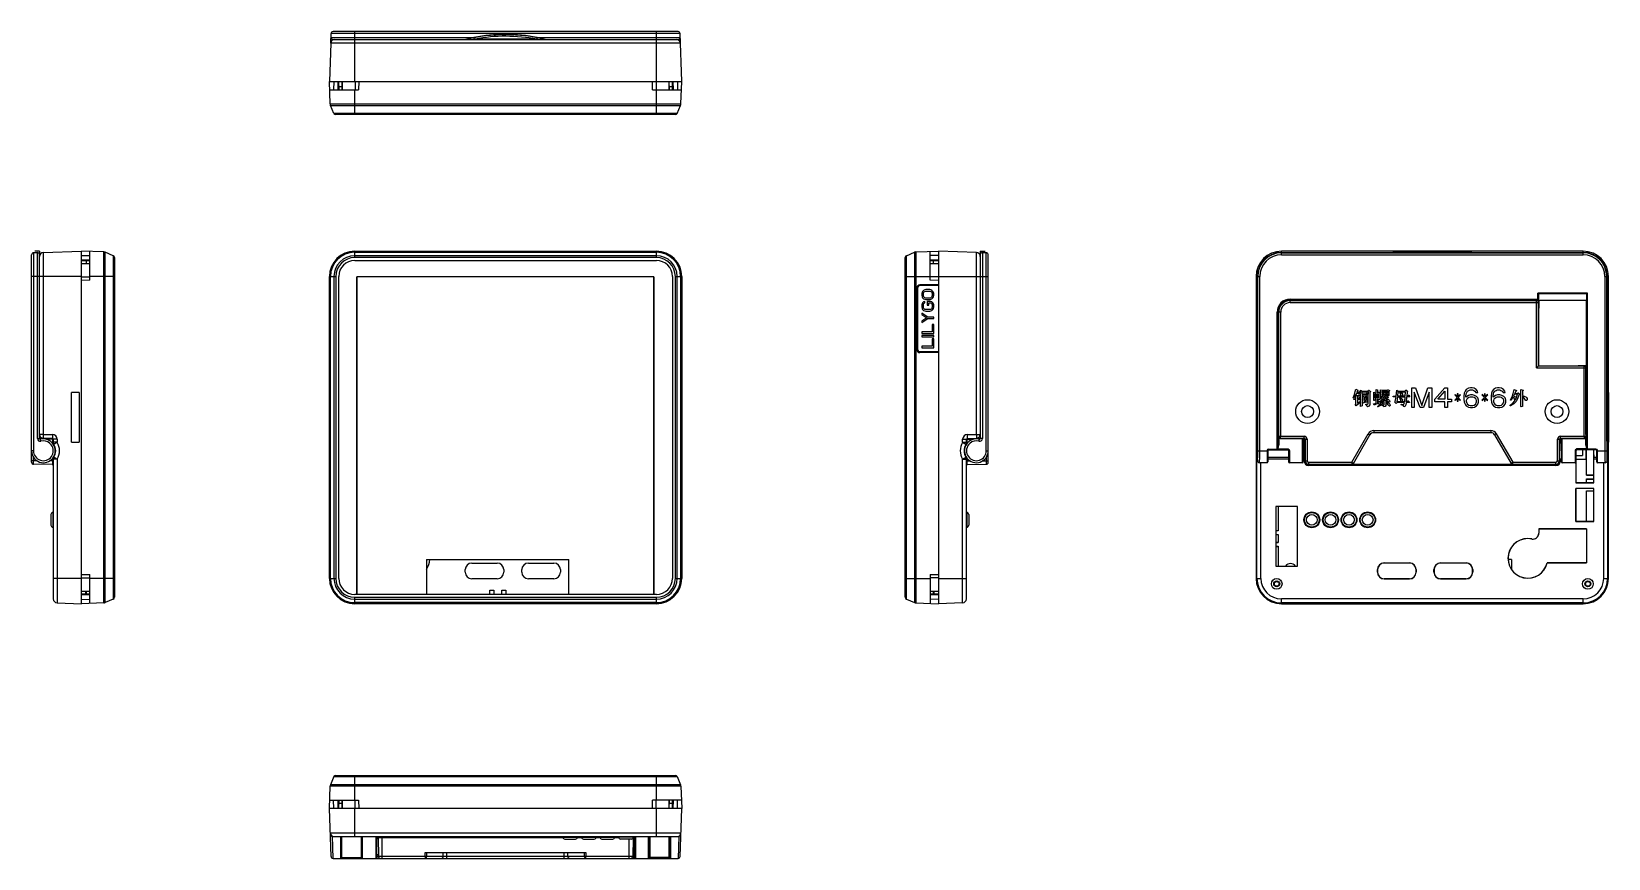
# Model space of a CAD drawing. Header units: millimetres. Extents: x -49 to 349, y -4 to 205.
import ezdxf

# ---------------------------------------------------------------- set-up
doc = ezdxf.new("R2010")
doc.units = ezdxf.units.MM
doc.header["$LTSCALE"] = 16.335
doc.layers.get('0').update_dxf_attribs({"linetype": 'CONTINUOUS'})
doc.layers.add('INTFCLR_7', color=7, linetype='CONTINUOUS')

msp = doc.modelspace()

# ---------------------------------------------------------------- linework, layer by layer
at = {"color": 7, "linetype": 'Continuous'}
for p, q in [((26.16, 201.75), (26.24, 204.2)), ((26.21, 203.2), (62.32, 203.2)), ((114.4, 204.2), (26.24, 204.2)), ((113.9, 204.68), (26.74, 204.68)), ((32.22, 192.08), (32.22, 204.68)), ((62.32, 203.2), (62.32, 202.68)), ((78.32, 202.68), (78.32, 203.2)), ((78.32, 203.2), (114.43, 203.2)), ((108.42, 192.08), (108.42, 204.68)), ((114.82, 192.08), (114.4, 204.2)), ((26.16, 201.72), (25.82, 192.08)), ((114.48, 201.72), (26.16, 201.72)), ((26.69, 202.55), (26.71, 202.68)), ((26.71, 202.68), (60.32, 202.68)), ((64.49, 202.68), (76.16, 202.68)), ((80.32, 202.68), (113.93, 202.68)), ((113.93, 202.68), (113.95, 202.55)), ((25.82, 192.08), (114.82, 192.08)), ((-49.42, 95.93), (-49.42, 148.32)), ((-47.93, 148.85), (-48.93, 148.82)), ((-48.93, 148.82), (-48.93, 98.84)), ((-47.93, 101.94), (-47.93, 148.85)), ((-47.42, 101.94), (-47.42, 148.36)), ((-46.45, 148.91), (-36.82, 149.24)), ((-46.45, 148.91), (-46.45, 102.99)), ((-36.82, 60.24), (-36.82, 149.24)), ((32.22, 149.24), (108.42, 149.24)), ((179.63, 149.24), (179.63, 60.24)), ((189.27, 148.91), (179.63, 149.24)), ((189.27, 102.99), (189.27, 148.91)), ((190.23, 148.36), (190.23, 101.94)), ((190.75, 148.85), (190.75, 101.94)), ((191.75, 148.82), (190.75, 148.85)), ((191.75, 98.84), (191.75, 148.82)), ((192.23, 95.93), (192.23, 148.32)), ((266.3, 148.32), (266.3, 149.24)), ((294.4, 149.24), (266.3, 149.24)), ((266.3, 148.91), (342.5, 148.91)), ((296.4, 148.85), (266.3, 148.85)), ((266.3, 148.82), (342.5, 148.82)), ((266.3, 148.32), (342.5, 148.32)), ((296.4, 148.86), (296.4, 148.85)), ((296.4, 148.85), (296.4, 148.86)), ((312.39, 148.86), (312.4, 148.85)), ((312.4, 148.85), (312.4, 148.86)), ((342.5, 148.85), (312.4, 148.85)), ((342.5, 149.24), (314.4, 149.24)), ((342.5, 148.32), (342.5, 149.24)), ((-36.82, 142.84), (-49.42, 142.84)), ((25.82, 66.64), (25.82, 142.84)), ((114.82, 142.84), (114.82, 66.64)), ((179.63, 142.84), (192.23, 142.84)), ((259.9, 142.84), (259.9, 66.64)), ((259.9, 142.84), (260.82, 142.84)), ((260.23, 102.99), (260.23, 142.84)), ((260.32, 98.84), (260.32, 142.84)), ((260.82, 98.84), (260.82, 142.84)), ((347.97, 142.84), (348.9, 142.84)), ((347.97, 142.84), (347.97, 98.84)), ((348.47, 142.84), (348.47, 98.84)), ((348.51, 101.88), (348.51, 142.84)), ((348.56, 142.84), (348.56, 102.99)), ((348.9, 66.64), (348.9, 142.84)), ((268.5, 136.94), (268.5, 137.14)), ((268.5, 137.14), (331.23, 137.14)), ((268.5, 136.94), (331.03, 136.94)), ((268.51, 136.78), (330.76, 136.78)), ((268.51, 136.26), (268.51, 136.76)), ((330.73, 136.76), (268.51, 136.76)), ((268.51, 136.26), (331.23, 136.26)), ((330.73, 119.8), (330.73, 136.76)), ((343.6, 138.64), (331.03, 138.64)), ((331.03, 136.94), (331.03, 138.64)), ((331.23, 138.44), (331.03, 138.64)), ((343.4, 138.44), (331.23, 138.44)), ((331.23, 138.44), (331.23, 137.14)), ((331.23, 120.3), (331.23, 136.26)), ((331.26, 136.86), (343.3, 136.86)), ((331.26, 136.86), (331.26, 136.28)), ((331.28, 136.84), (331.28, 134.86)), ((343.3, 136.86), (343.3, 120.33)), ((343.6, 138.64), (343.4, 138.44)), ((343.4, 100.39), (343.4, 138.44)), ((343.6, 99.09), (343.6, 138.64)), ((265.2, 99.09), (265.2, 133.84)), ((265.4, 133.84), (265.2, 133.84)), ((265.4, 100.39), (265.4, 133.84)), ((265.57, 133.84), (265.57, 102.99)), ((265.59, 133.84), (265.59, 102.44)), ((266.09, 133.84), (265.59, 133.84)), ((266.09, 133.84), (266.09, 102.53)), ((331.28, 134.86), (331.26, 134.84)), ((331.26, 134.84), (331.26, 120.33)), ((331.23, 120.3), (330.73, 119.8)), ((330.73, 119.8), (343.19, 119.8)), ((331.23, 120.3), (342.69, 120.3)), ((331.26, 120.33), (341.28, 120.33)), ((341.3, 120.35), (341.28, 120.33)), ((341.3, 120.35), (343.28, 120.35)), ((342.69, 120.3), (342.69, 102.53)), ((342.72, 120.33), (343.3, 120.33)), ((343.19, 119.8), (343.19, 102.44)), ((343.22, 102.99), (343.22, 119.83)), ((343.22, 118.64), (343.4, 118.64)), ((343.22, 115.84), (343.4, 115.84)), ((-39.32, 101), (-39.32, 113.55)), ((-37.42, 113.55), (-39.32, 113.55)), ((-37.42, 113.55), (-37.42, 101)), ((348.88, 113.55), (348.81, 113.55)), ((348.81, 101), (348.81, 113.55)), ((348.88, 113.55), (348.88, 101)), ((289.59, 103.93), (319.2, 103.93)), ((289.59, 103.93), (289.59, 103.43)), ((319.2, 103.93), (319.2, 103.43)), ((-47.93, 101.94), (-47.42, 101.94)), ((-46.45, 102.99), (-47.42, 102.99)), ((-47.25, 102.44), (-47.42, 102.44)), ((-44.11, 101.95), (-47.41, 102)), ((-47.17, 101.74), (-47.24, 101.74)), ((-46.45, 102.99), (-44.13, 102.95)), ((-43.94, 101.74), (-45.69, 101.74)), ((-44.11, 101.95), (-44.11, 100.98)), ((-42.95, 100.98), (-44.11, 100.98)), ((-43.92, 101.75), (-43.92, 100.98)), ((-42.95, 101.75), (-43.92, 101.75)), ((-42.95, 101.75), (-42.95, 100.98)), ((-39.32, 101), (-37.42, 101)), ((185.77, 101.75), (186.73, 101.75)), ((185.77, 100.98), (185.77, 101.75)), ((185.77, 100.98), (186.93, 100.98)), ((186.73, 100.98), (186.73, 101.75)), ((186.76, 101.74), (188.47, 101.74)), ((186.93, 101.95), (190.23, 102)), ((186.93, 100.98), (186.93, 101.92)), ((186.95, 102.95), (189.27, 102.99)), ((189.27, 102.99), (190.23, 102.99)), ((189.98, 101.74), (190.05, 101.74)), ((190.07, 102.44), (190.23, 102.44)), ((190.75, 101.94), (190.23, 101.94)), ((260.11, 100.98), (260.11, 101.75)), ((260.11, 101.75), (260.28, 101.75)), ((260.11, 100.98), (260.19, 100.98)), ((260.15, 102.95), (260.23, 102.99)), ((260.18, 100.74), (260.17, 100.72)), ((260.23, 102.99), (260.28, 102.99)), ((260.28, 101.94), (260.28, 101.94)), ((265.57, 102.99), (265.4, 102.99)), ((266.01, 101.99), (265.4, 101.99)), ((272, 101.95), (265.4, 101.95)), ((271.6, 101.84), (265.4, 101.84)), ((265.6, 101.62), (265.6, 100.3)), ((266.01, 102.03), (266.01, 101.99)), ((266.01, 102.03), (272, 102.03)), ((266.09, 102.53), (272, 102.53)), ((271.6, 95.84), (271.6, 101.84)), ((272, 101.75), (271.77, 101.75)), ((271.8, 96.04), (271.8, 101.64)), ((271.8, 100.98), (272.2, 100.98)), ((271.8, 100.46), (272, 100.46)), ((272, 101.75), (272, 102.53)), ((272, 100.98), (272, 101.75)), ((272, 101.74), (272.78, 101.74)), ((272, 100.94), (272, 100.98)), ((272.2, 100.98), (272.2, 101.74)), ((272.24, 100.94), (272.24, 100.94)), ((272.28, 101.74), (272.28, 96.34)), ((272.78, 101.74), (272.78, 96.34)), ((284.06, 95.93), (288.22, 103.14)), ((284.46, 95.64), (288.65, 102.89)), ((288.22, 103.14), (288.65, 102.89)), ((289.59, 103.43), (319.2, 103.43)), ((320.57, 103.14), (320.14, 102.89)), ((320.14, 102.89), (324.33, 95.64)), ((320.57, 103.14), (324.74, 95.93)), ((336.01, 101.74), (336.79, 101.74)), ((336.01, 96.34), (336.01, 101.74)), ((336.51, 96.34), (336.51, 101.74)), ((336.54, 100.85), (337, 100.85)), ((336.59, 101.74), (336.59, 100.98)), ((336.59, 100.98), (337, 100.98)), ((337.03, 101.75), (336.79, 101.75)), ((336.79, 101.75), (336.79, 100.98)), ((336.8, 102.53), (342.69, 102.53)), ((336.8, 101.75), (336.8, 102.53)), ((336.8, 102.03), (342.78, 102.03)), ((343.4, 101.95), (336.8, 101.95)), ((337, 96.04), (337, 101.64)), ((343.4, 101.84), (337.2, 101.84)), ((337.2, 95.84), (337.2, 101.84)), ((342.78, 101.99), (342.78, 102.03)), ((342.78, 101.99), (343.4, 101.99)), ((343.2, 100.3), (343.2, 101.62)), ((343.22, 102.99), (343.4, 102.99)), ((348.56, 102.99), (348.51, 102.99)), ((348.51, 101.94), (348.51, 101.94)), ((348.68, 101.75), (348.51, 101.75)), ((348.56, 102.99), (348.64, 102.95)), ((348.68, 100.98), (348.61, 100.98)), ((348.62, 100.72), (348.62, 100.74)), ((348.68, 101.75), (348.68, 100.98)), ((348.81, 101), (348.88, 101)), ((-48.93, 98.84), (-49.42, 98.84)), ((-48.06, 96.34), (-49.42, 96.34)), ((-48.92, 95.43), (-48.92, 97.24)), ((-43.92, 96.34), (-44.78, 96.34)), ((-44.11, 96.71), (-44.11, 95.35)), ((-42.95, 96.71), (-44.11, 96.71)), ((-43.92, 96.71), (-43.92, 61.46)), ((-42.95, 96.71), (-42.95, 60.46)), ((185.77, 96.71), (186.93, 96.71)), ((185.77, 60.46), (185.77, 96.71)), ((186.73, 61.46), (186.73, 96.71)), ((186.73, 96.34), (187.59, 96.34)), ((186.93, 95.35), (186.93, 96.71)), ((190.88, 96.34), (192.23, 96.34)), ((191.74, 97.24), (191.74, 95.43)), ((191.75, 98.84), (192.23, 98.84)), ((260.11, 66.64), (260.11, 96.71)), ((260.11, 96.71), (260.19, 96.71)), ((260.32, 98.84), (262.86, 98.84)), ((262.66, 95.84), (260.73, 95.84)), ((261.11, 66.64), (261.11, 95.84)), ((262.66, 98.89), (262.66, 95.84)), ((262.66, 98.89), (262.86, 98.89)), ((262.86, 98.89), (262.86, 96.04)), ((262.86, 97.23), (268.09, 97.23)), ((268.09, 96.71), (262.86, 96.71)), ((263.06, 99.09), (263.06, 99.29)), ((263.06, 99.29), (265.27, 99.29)), ((263.06, 99.09), (267.89, 99.09)), ((265.37, 99.32), (265.37, 99.09)), ((265.37, 99.32), (267.89, 99.32)), ((267.89, 99.32), (267.89, 99.09)), ((268.09, 98.89), (268.09, 96.04)), ((268.29, 98.89), (268.29, 95.84)), ((271.6, 95.84), (268.29, 95.84)), ((271.8, 97.23), (272, 97.23)), ((272.2, 96.71), (271.8, 96.71)), ((272, 96.34), (272, 96.71)), ((272, 96.34), (272.78, 96.34)), ((272.2, 96.34), (272.2, 96.71)), ((273.2, 95.93), (284.06, 95.93)), ((273.2, 95.15), (273.2, 95.93)), ((324.74, 95.93), (335.6, 95.93)), ((335.6, 95.15), (335.6, 95.93)), ((336.01, 96.34), (336.79, 96.34)), ((336.54, 96.85), (337, 96.85)), ((336.59, 96.71), (337, 96.71)), ((336.59, 96.71), (336.59, 96.34)), ((336.79, 96.74), (336.79, 96.71)), ((336.79, 96.71), (336.79, 96.34)), ((340.5, 95.84), (337.2, 95.84)), ((340.5, 98.89), (340.5, 95.84)), ((340.67, 95.94), (340.67, 90.78)), ((340.7, 90.82), (340.7, 98.89)), ((343.42, 99.32), (340.9, 99.32)), ((340.9, 99.09), (340.9, 99.32)), ((345.73, 99.09), (340.9, 99.09)), ((343.42, 99.09), (343.42, 99.32)), ((345.73, 99.29), (343.52, 99.29)), ((345.13, 99.09), (345.13, 90.82)), ((345.16, 97.23), (345.93, 97.23)), ((345.93, 96.71), (345.16, 96.71)), ((345.16, 90.78), (345.16, 96.71)), ((345.73, 99.29), (345.73, 99.09)), ((345.93, 98.89), (346.13, 98.89)), ((345.93, 96.04), (345.93, 98.89)), ((345.93, 98.84), (348.47, 98.84)), ((346.13, 95.84), (346.13, 98.89)), ((348.06, 95.84), (346.13, 95.84)), ((347.68, 95.84), (347.68, 66.64)), ((348.68, 96.71), (348.61, 96.71)), ((348.68, 96.71), (348.68, 66.64)), ((-44.11, 95.35), (-48.92, 95.43)), ((186.93, 95.35), (191.74, 95.43)), ((273.2, 95.43), (284.11, 95.43)), ((335.6, 95.35), (273.2, 95.35)), ((335.6, 95.15), (273.2, 95.15)), ((324.68, 95.41), (284.11, 95.41)), ((324.68, 95.43), (335.6, 95.43)), ((345.16, 89.34), (340.63, 89.34)), ((340.63, 81.02), (340.63, 89.34)), ((340.67, 90.78), (345.16, 90.78)), ((345.13, 89.3), (340.67, 89.3)), ((340.67, 89.3), (340.67, 81.06)), ((340.7, 90.82), (345.13, 90.82)), ((345.13, 89.3), (345.13, 81.06)), ((345.16, 81.02), (345.16, 89.34)), ((270.38, 84.75), (264.91, 84.75)), ((264.91, 84.75), (264.91, 69.75)), ((270.38, 69.75), (270.38, 84.75)), ((-44.52, 82.77), (-44.52, 80.05)), ((-43.92, 83.27), (-44.02, 83.27)), ((-44.02, 83.27), (-44.02, 79.55)), ((186.73, 83.27), (186.84, 83.27)), ((186.84, 83.27), (186.84, 79.55)), ((187.33, 82.77), (187.33, 80.05)), ((340.63, 81.02), (345.16, 81.02)), ((340.67, 81.06), (345.13, 81.06)), ((-43.92, 79.54), (-44.02, 79.55)), ((186.73, 79.54), (186.84, 79.55)), ((331.27, 79.17), (343.34, 79.17)), ((331.27, 79.17), (331.27, 78.03)), ((343.31, 79.14), (331.31, 79.14)), ((331.31, 79.14), (331.31, 78.03)), ((343.31, 79.14), (343.31, 70.56)), ((343.34, 79.17), (343.34, 70.53)), ((60.13, 68.18), (60.13, 68.84)), ((61.78, 70.49), (68.22, 70.49)), ((69.87, 68.84), (69.87, 68.18)), ((74.42, 68.18), (74.42, 68.84)), ((76.07, 70.49), (82.51, 70.49)), ((84.16, 68.84), (84.16, 68.18)), ((264.91, 69.75), (270.38, 69.75)), ((290.52, 68.18), (290.52, 68.84)), ((290.52, 68.18), (290.56, 68.18)), ((290.56, 68.84), (290.56, 68.18)), ((292.21, 70.53), (298.65, 70.53)), ((292.21, 70.53), (292.21, 70.49)), ((298.65, 70.49), (292.21, 70.49)), ((300.33, 68.84), (300.3, 68.84)), ((300.3, 68.18), (300.3, 68.84)), ((300.33, 68.18), (300.3, 68.18)), ((300.33, 68.84), (300.33, 68.18)), ((304.81, 68.18), (304.81, 68.84)), ((304.81, 68.18), (304.85, 68.18)), ((304.85, 68.84), (304.85, 68.18)), ((306.5, 70.53), (312.94, 70.53)), ((312.94, 70.49), (306.5, 70.49)), ((314.62, 68.84), (314.59, 68.84)), ((314.59, 68.18), (314.59, 68.84)), ((314.62, 68.18), (314.59, 68.18)), ((314.62, 68.84), (314.62, 68.18)), ((333.39, 70.56), (343.31, 70.56)), ((343.34, 70.53), (333.41, 70.53)), ((-36.82, 66.64), (-43.92, 66.64)), ((68.22, 66.53), (61.78, 66.53)), ((82.51, 66.53), (76.07, 66.53)), ((179.63, 66.64), (186.73, 66.64)), ((259.9, 66.64), (261.11, 66.64)), ((292.21, 66.53), (298.65, 66.53)), ((292.21, 66.5), (292.21, 66.53)), ((298.65, 66.5), (292.21, 66.5)), ((298.65, 66.5), (298.65, 66.53)), ((306.5, 66.53), (312.94, 66.53)), ((306.5, 66.5), (306.5, 66.53)), ((312.94, 66.5), (306.5, 66.5)), ((312.94, 66.5), (312.94, 66.53)), ((347.68, 66.64), (348.9, 66.64)), ((-42.95, 60.46), (-36.82, 60.24)), ((108.42, 60.24), (32.22, 60.24)), ((185.77, 60.46), (179.63, 60.24)), ((342.5, 61.46), (266.3, 61.46)), ((266.3, 60.24), (266.3, 61.46)), ((342.5, 60.46), (266.3, 60.46)), ((266.3, 60.24), (342.5, 60.24)), ((342.5, 60.24), (342.5, 61.46)), ((26.24, -3.59), (25.82, 8.53)), ((114.82, 8.53), (25.82, 8.53)), ((32.22, 1.43), (32.22, 8.53)), ((108.42, 1.43), (108.42, 8.53)), ((114.4, -3.59), (114.82, 8.53)), ((26.04, 2.39), (114.61, 2.39)), ((26.74, -4.07), (26.58, 1.57)), ((27.03, 1.43), (113.61, 1.43)), ((28.59, 1.43), (28.59, -4.07)), ((28.79, 1.43), (28.79, -3.87)), ((28.99, -4.07), (28.99, 1.43)), ((33.82, 1.43), (33.82, -4.04)), ((34.02, -3.87), (34.02, 1.43)), ((34.22, -4.07), (34.22, 1.43)), ((37.52, 1.43), (37.52, -4.07)), ((37.72, 1.43), (37.72, -3.87)), ((37.72, 1.23), (84.78, 1.23)), ((37.72, 0.93), (38.13, 0.93)), ((37.92, 1.4), (37.92, 0.93)), ((38.12, 1.23), (38.21, -3.58)), ((39.12, -4.07), (39.12, 1.43)), ((84.78, 1.32), (84.78, 1.43)), ((84.78, 1.32), (88.5, 1.32)), ((85.28, 0.83), (88, 0.83)), ((88.5, 1.43), (88.5, 1.32)), ((88.5, 1.23), (89.49, 1.23)), ((89.49, 1.32), (89.49, 1.43)), ((89.49, 1.32), (93.22, 1.32)), ((89.99, 0.83), (92.72, 0.83)), ((93.22, 1.43), (93.22, 1.32)), ((93.22, 1.23), (94.16, 1.23)), ((94.16, 1.32), (94.16, 1.43)), ((94.16, 1.32), (97.88, 1.32)), ((94.66, 0.83), (97.38, 0.83)), ((97.88, 1.43), (97.88, 1.32)), ((97.88, 1.23), (98.89, 1.23)), ((98.89, 1.32), (98.89, 1.43)), ((102.61, 1.32), (98.89, 1.32)), ((102.11, 0.83), (99.39, 0.83)), ((101.52, -4.07), (101.52, 0.83)), ((102.51, 1.03), (102.43, -3.58)), ((102.61, 1.43), (102.61, 1.32)), ((102.62, 1.23), (102.92, 1.23)), ((102.72, -4.07), (102.72, 1.4)), ((102.92, 1.43), (102.92, -3.87)), ((103.12, 1.43), (103.12, -4.07)), ((106.43, -4.07), (106.43, 1.43)), ((106.63, -3.87), (106.63, 1.43)), ((106.83, -4.04), (106.83, 1.43)), ((111.65, -4.07), (111.65, 1.43)), ((111.85, -3.87), (111.85, 1.43)), ((112.05, -4.07), (112.05, 1.43)), ((114.06, 1.57), (113.9, -4.07)), ((28.79, -3.87), (31.12, -3.87)), ((31.12, -3.87), (31.12, -4.07)), ((31.12, -3.87), (31.2, -4.06)), ((31.3, -3.84), (31.3, -4.04)), ((31.3, -3.84), (33.82, -3.84)), ((37.72, -3.07), (38.2, -3.07)), ((102.92, -3.58), (37.72, -3.58)), ((37.92, -4.07), (37.92, -3.07)), ((50.03, -3.58), (50.03, -2.57)), ((50.03, -2.57), (90.61, -2.57)), ((50.39, -3.58), (50.4, -2.57)), ((54.58, -3.58), (54.59, -2.57)), ((55.52, -4.07), (55.52, -2.57)), ((85.12, -4.07), (85.12, -2.57)), ((86.07, -3.58), (86.05, -2.57)), ((90.25, -3.58), (90.24, -2.57)), ((90.61, -2.57), (90.61, -3.58)), ((109.34, -3.84), (106.83, -3.84)), ((109.34, -4.04), (109.34, -3.84)), ((109.44, -4.06), (109.52, -3.87)), ((111.85, -3.87), (109.52, -3.87)), ((109.52, -4.07), (109.52, -3.87)), ((26.74, -4.07), (113.9, -4.07)), ((31.2, -4.06), (31.3, -4.04)), ((31.3, -4.04), (33.82, -4.04)), ((106.76, -4.04), (106.82, -4.04)), ((109.34, -4.04), (106.82, -4.04)), ((108.62, -4.07), (108.66, -4.07)), ((109.44, -4.06), (109.44, -4.06))]:
    msp.add_line(p, q, dxfattribs=at)
at = {"color": 4, "linetype": 'Continuous'}
for p, q in [((60.32, 202.68), (64.49, 202.68)), ((76.16, 202.68), (80.32, 202.68)), ((-47.42, 149.24), (-48.62, 149.24)), ((-47.42, 149.24), (-47.42, 148.37)), ((190.23, 149.24), (190.23, 148.37)), ((190.23, 149.24), (191.43, 149.24)), ((294.4, 149.24), (314.4, 149.24)), ((284.4, 112.2), (284.71, 113.08)), ((284.48, 112.2), (284.4, 112.2)), ((284.87, 112.6), (284.48, 112.2)), ((284.48, 111.97), (285.11, 111.97)), ((284.55, 111.81), (284.48, 111.97)), ((285.11, 111.81), (284.55, 111.81)), ((284.71, 113.08), (284.95, 113.79)), ((285.11, 112.6), (284.87, 112.6)), ((284.95, 113.79), (285.11, 114.43)), ((285.27, 113.31), (284.95, 112.84)), ((284.95, 112.84), (285.67, 112.84)), ((285.11, 114.43), (285.59, 114.11)), ((285.11, 111.97), (285.11, 112.6)), ((285.11, 110.7), (285.11, 111.81)), ((286.3, 113.31), (285.27, 113.31)), ((285.59, 114.11), (285.35, 113.55)), ((285.35, 113.55), (285.82, 113.55)), ((286.14, 112.6), (285.51, 112.6)), ((285.51, 112.6), (285.51, 111.97)), ((285.51, 111.97), (285.75, 111.97)), ((286.3, 111.81), (285.51, 111.81)), ((285.51, 111.81), (285.51, 110.85)), ((285.67, 112.84), (285.82, 113)), ((285.75, 111.97), (285.9, 112.28)), ((285.82, 113.55), (285.98, 113.79)), ((285.82, 113), (285.9, 113)), ((285.9, 113), (286.22, 112.68)), ((285.9, 112.28), (285.98, 112.28)), ((285.98, 113.79), (286.06, 113.79)), ((285.98, 112.28), (286.3, 111.81)), ((286.06, 113.79), (286.3, 113.47)), ((286.22, 112.68), (286.14, 112.6)), ((286.3, 113.47), (286.3, 114.11)), ((286.3, 114.11), (286.7, 113.87)), ((286.3, 110.06), (286.3, 113.31)), ((286.7, 113.87), (288.21, 113.87)), ((286.7, 113.71), (288.21, 113.71)), ((286.7, 113.16), (286.7, 113.71)), ((287.65, 113.16), (286.7, 113.16)), ((286.7, 113), (286.7, 110.22)), ((286.78, 112.92), (286.7, 113)), ((288.21, 112.92), (286.78, 112.92)), ((286.86, 112.6), (287.25, 112.44)), ((286.86, 110.93), (286.86, 112.6)), ((287.25, 112.44), (287.57, 112.44)), ((287.25, 112.28), (287.57, 112.28)), ((287.25, 111.57), (287.25, 112.28)), ((287.57, 111.57), (287.25, 111.57)), ((287.57, 112.44), (287.65, 112.6)), ((287.57, 112.28), (287.57, 111.57)), ((287.81, 113.31), (287.65, 113.16)), ((287.65, 112.6), (287.73, 112.6)), ((287.73, 112.6), (288.05, 112.36)), ((287.89, 113.31), (287.81, 113.31)), ((288.21, 113.08), (287.89, 113.31)), ((288.05, 112.36), (287.97, 112.28)), ((287.97, 112.28), (287.97, 111.09)), ((288.21, 113.87), (288.29, 114.11)), ((288.21, 113.71), (288.21, 113.08)), ((288.21, 110.7), (288.21, 112.92)), ((288.29, 114.11), (288.36, 114.11)), ((288.36, 114.11), (288.76, 113.79)), ((288.76, 113.71), (288.6, 113.55)), ((288.6, 113.55), (288.6, 110.46)), ((288.76, 113.79), (288.76, 113.71)), ((289.63, 111.57), (289.63, 113.63)), ((289.63, 113.63), (289.95, 113.47)), ((289.71, 111.57), (289.63, 111.57)), ((289.95, 111.65), (289.71, 111.57)), ((289.95, 113.47), (290.19, 113.47)), ((289.95, 113.24), (290.19, 113.24)), ((289.95, 112.12), (289.95, 113.24)), ((290.19, 112.12), (289.95, 112.12)), ((290.19, 111.89), (289.95, 111.89)), ((289.95, 111.89), (289.95, 111.65)), ((290.19, 113.47), (290.19, 114.35)), ((290.19, 114.35), (290.59, 114.19)), ((290.19, 113.24), (290.19, 112.12)), ((290.19, 110.85), (290.19, 111.89)), ((290.59, 114.19), (290.59, 113.47)), ((290.59, 113.47), (290.67, 113.47)), ((290.59, 113.24), (290.75, 113.24)), ((290.59, 112.12), (290.59, 113.24)), ((290.75, 112.12), (290.59, 112.12)), ((290.75, 111.89), (290.59, 111.89)), ((290.59, 111.89), (290.59, 110.93)), ((290.67, 113.47), (290.82, 113.63)), ((290.75, 113.24), (290.75, 112.12)), ((290.75, 111.81), (290.75, 111.89)), ((290.82, 111.73), (290.75, 111.81)), ((290.82, 113.63), (290.9, 113.63)), ((291.14, 111.81), (290.82, 111.73)), ((290.9, 113.63), (291.22, 113.39)), ((291.22, 113.31), (291.14, 113.16)), ((291.14, 113.16), (291.14, 111.81)), ((291.22, 113.39), (291.22, 113.31)), ((291.3, 112.52), (291.3, 114.27)), ((291.3, 114.27), (291.7, 114.11)), ((291.38, 112.44), (291.3, 112.52)), ((291.3, 111.49), (291.46, 111.57)), ((291.7, 112.6), (291.38, 112.44)), ((291.46, 112.28), (291.62, 112.36)), ((291.54, 111.89), (291.46, 112.28)), ((291.46, 111.57), (292.09, 111.97)), ((292.09, 111.97), (291.54, 111.89)), ((291.62, 112.36), (292.02, 112.76)), ((291.7, 114.11), (293.05, 114.11)), ((291.7, 113.87), (292.17, 113.87)), ((291.7, 113.47), (291.7, 113.87)), ((292.17, 113.47), (291.7, 113.47)), ((291.7, 113.31), (292.17, 113.31)), ((291.7, 112.92), (291.7, 113.31)), ((292.17, 112.92), (291.7, 112.92)), ((292.02, 112.76), (291.7, 112.76)), ((291.7, 112.76), (291.7, 112.6)), ((292.97, 112.12), (291.86, 111.57)), ((291.86, 111.57), (292.97, 111.65)), ((292.17, 112.44), (291.94, 112.2)), ((291.94, 112.2), (292.41, 112.2)), ((292.17, 113.87), (292.17, 113.47)), ((292.17, 113.31), (292.17, 112.92)), ((292.41, 112.52), (292.17, 112.44)), ((293.05, 112.76), (292.33, 112.76)), ((292.33, 112.76), (292.41, 112.6)), ((292.41, 112.2), (292.97, 112.6)), ((292.41, 112.6), (292.41, 112.52)), ((292.57, 113.87), (293.05, 113.87)), ((292.57, 113.47), (292.57, 113.87)), ((293.05, 113.47), (292.57, 113.47)), ((292.57, 113.31), (293.05, 113.31)), ((292.57, 112.92), (292.57, 113.31)), ((293.05, 112.92), (292.57, 112.92)), ((292.73, 111.89), (292.81, 111.97)), ((292.97, 111.65), (292.73, 111.89)), ((292.81, 111.97), (293.36, 111.81)), ((292.97, 112.6), (293.13, 112.6)), ((293.29, 112.2), (292.97, 112.12)), ((293.05, 114.11), (293.21, 114.27)), ((293.05, 113.87), (293.05, 113.47)), ((293.05, 113.31), (293.05, 112.92)), ((293.05, 112.6), (293.05, 112.76)), ((293.05, 112.6), (293.29, 112.28)), ((293.44, 112.76), (293.13, 112.6)), ((293.21, 114.27), (293.29, 114.27)), ((293.29, 114.27), (293.6, 114.03)), ((293.29, 112.28), (293.29, 112.2)), ((293.36, 111.81), (293.6, 111.57)), ((293.6, 113.95), (293.44, 113.79)), ((293.44, 113.79), (293.44, 112.76)), ((293.6, 114.03), (293.6, 113.95)), ((293.6, 111.57), (293.68, 111.33)), ((294.48, 112.6), (295.27, 112.6)), ((294.55, 112.44), (294.48, 112.6)), ((295.27, 112.44), (294.55, 112.44)), ((295.03, 111.25), (295.27, 112.44)), ((295.27, 112.6), (295.43, 114.11)), ((295.43, 114.11), (295.82, 113.87)), ((295.51, 111.17), (295.67, 112.44)), ((295.67, 112.6), (295.82, 113.71)), ((297.49, 112.6), (295.67, 112.6)), ((295.67, 112.44), (297.49, 112.44)), ((295.82, 113.87), (297.57, 113.87)), ((295.82, 113.71), (297.57, 113.71)), ((296.22, 113.63), (296.3, 113.63)), ((296.22, 113.55), (296.22, 113.63)), ((296.3, 113.39), (296.22, 113.55)), ((296.22, 112.28), (296.3, 112.28)), ((296.22, 112.2), (296.22, 112.28)), ((296.3, 111.97), (296.22, 112.2)), ((296.3, 113.63), (296.7, 113.39)), ((296.46, 113), (296.3, 113.39)), ((296.3, 112.28), (296.78, 111.89)), ((296.46, 111.57), (296.3, 111.97)), ((296.46, 112.76), (296.46, 113)), ((296.62, 112.6), (296.46, 112.76)), ((296.46, 111.33), (296.46, 111.57)), ((296.78, 112.76), (296.62, 112.6)), ((296.7, 113.39), (296.86, 113.16)), ((296.86, 112.92), (296.78, 112.76)), ((296.78, 111.89), (296.86, 111.81)), ((296.86, 111.65), (296.78, 111.41)), ((296.86, 113.16), (296.86, 112.92)), ((296.86, 111.81), (296.86, 111.65)), ((297.49, 112.44), (297.41, 111.17)), ((297.57, 113.71), (297.49, 112.6)), ((297.57, 113.87), (297.73, 114.19)), ((297.73, 114.19), (298.21, 113.79)), ((297.89, 112.44), (297.81, 111.17)), ((298.76, 112.44), (297.89, 112.44)), ((298.05, 113.63), (297.97, 112.6)), ((297.97, 112.6), (298.13, 112.6)), ((298.21, 113.79), (298.05, 113.63)), ((298.13, 112.6), (298.36, 112.92)), ((298.36, 112.92), (298.44, 112.92)), ((298.44, 112.92), (298.76, 112.44)), ((299.24, 114.74), (300.18, 114.74)), ((299.24, 109.74), (299.24, 114.74)), ((299.86, 113.68), (299.86, 109.74)), ((301.32, 109.74), (299.86, 113.68)), ((300.18, 114.74), (301.74, 110.28)), ((301.74, 110.28), (303.3, 114.74)), ((303.61, 113.68), (302.15, 109.74)), ((303.3, 114.74), (304.24, 114.74)), ((303.61, 109.74), (303.61, 113.68)), ((304.24, 114.74), (304.24, 109.74)), ((305.07, 111.87), (307.57, 114.74)), ((305.07, 111.23), (305.07, 111.87)), ((305.8, 111.87), (307.57, 113.89)), ((307.57, 111.87), (305.8, 111.87)), ((307.57, 114.74), (308.2, 114.74)), ((307.57, 113.89), (307.57, 111.87)), ((308.2, 114.74), (308.2, 111.87)), ((308.2, 111.87), (309.24, 111.87)), ((309.24, 111.87), (309.24, 111.23)), ((310.18, 113.04), (310.07, 112.93)), ((310.07, 112.93), (310.7, 112.3)), ((310.7, 112.3), (310.07, 111.66)), ((310.07, 111.66), (310.18, 111.55)), ((310.7, 112.51), (310.18, 113.04)), ((310.18, 111.55), (310.7, 112.08)), ((310.9, 113.25), (310.7, 113.25)), ((310.7, 113.25), (310.7, 112.51)), ((310.7, 112.08), (310.7, 111.34)), ((310.9, 112.51), (310.9, 113.25)), ((311.43, 113.04), (310.9, 112.51)), ((310.9, 112.3), (311.53, 112.93)), ((311.53, 111.66), (310.9, 112.3)), ((310.9, 112.08), (311.43, 111.55)), ((310.9, 111.34), (310.9, 112.08)), ((311.53, 112.93), (311.43, 113.04)), ((311.43, 111.55), (311.53, 111.66)), ((312.47, 113.36), (312.36, 112.62)), ((312.36, 112.62), (312.36, 111.87)), ((312.36, 111.87), (312.47, 111.13)), ((312.68, 113.89), (312.47, 113.36)), ((312.99, 114.32), (312.68, 113.89)), ((312.88, 112.62), (312.99, 113.25)), ((313.51, 112.83), (312.88, 112.4)), ((312.88, 112.4), (312.88, 112.62)), ((313.51, 114.64), (312.99, 114.32)), ((312.99, 113.25), (313.09, 113.57)), ((313.09, 111.87), (312.99, 111.55)), ((312.99, 111.55), (312.99, 111.23)), ((313.09, 113.57), (313.3, 113.89)), ((313.3, 112.08), (313.09, 111.87)), ((313.3, 113.89), (313.61, 114.1)), ((313.61, 112.3), (313.3, 112.08)), ((314.03, 114.74), (313.51, 114.64)), ((314.03, 112.93), (313.51, 112.83)), ((313.61, 114.1), (313.93, 114.21)), ((313.93, 112.4), (313.61, 112.3)), ((313.93, 114.21), (314.55, 114.21)), ((314.65, 112.4), (313.93, 112.4)), ((314.45, 114.74), (314.03, 114.74)), ((314.55, 112.93), (314.03, 112.93)), ((314.97, 114.64), (314.45, 114.74)), ((314.55, 114.21), (314.86, 114.1)), ((315.07, 112.83), (314.55, 112.93)), ((314.97, 112.3), (314.65, 112.4)), ((314.86, 114.1), (315.18, 113.89)), ((315.49, 114.32), (314.97, 114.64)), ((315.28, 112.08), (314.97, 112.3)), ((315.59, 112.51), (315.07, 112.83)), ((315.18, 113.89), (315.38, 113.57)), ((315.49, 111.87), (315.28, 112.08)), ((315.38, 113.57), (315.9, 113.57)), ((315.8, 113.89), (315.49, 114.32)), ((315.59, 111.55), (315.49, 111.87)), ((315.9, 112.19), (315.59, 112.51)), ((315.59, 111.23), (315.59, 111.55)), ((315.9, 113.57), (315.8, 113.89)), ((316.11, 111.66), (315.9, 112.19)), ((316.11, 111.13), (316.11, 111.66)), ((317.05, 113.04), (316.95, 112.93)), ((316.95, 112.93), (317.57, 112.3)), ((317.57, 112.3), (316.95, 111.66)), ((316.95, 111.66), (317.05, 111.55)), ((317.57, 112.51), (317.05, 113.04)), ((317.05, 111.55), (317.57, 112.08)), ((317.78, 113.25), (317.57, 113.25)), ((317.57, 113.25), (317.57, 112.51)), ((317.57, 112.08), (317.57, 111.34)), ((317.78, 112.51), (317.78, 113.25)), ((318.3, 113.04), (317.78, 112.51)), ((317.78, 112.3), (318.4, 112.93)), ((318.4, 111.66), (317.78, 112.3)), ((317.78, 111.34), (317.78, 112.08)), ((317.78, 112.08), (318.3, 111.55)), ((318.4, 112.93), (318.3, 113.04)), ((318.3, 111.55), (318.4, 111.66)), ((319.34, 113.36), (319.24, 112.62)), ((319.24, 112.62), (319.24, 111.87)), ((319.24, 111.87), (319.34, 111.13)), ((319.55, 113.89), (319.34, 113.36)), ((319.86, 114.32), (319.55, 113.89)), ((319.76, 112.62), (319.86, 113.25)), ((320.38, 112.83), (319.76, 112.4)), ((319.76, 112.4), (319.76, 112.62)), ((320.38, 114.64), (319.86, 114.32)), ((319.86, 113.25), (319.97, 113.57)), ((319.97, 111.87), (319.86, 111.55)), ((319.86, 111.55), (319.86, 111.23)), ((319.97, 113.57), (320.18, 113.89)), ((320.18, 112.08), (319.97, 111.87)), ((320.18, 113.89), (320.49, 114.1)), ((320.49, 112.3), (320.18, 112.08)), ((320.9, 114.74), (320.38, 114.64)), ((320.9, 112.93), (320.38, 112.83)), ((320.49, 114.1), (320.8, 114.21)), ((320.8, 112.4), (320.49, 112.3)), ((320.8, 114.21), (321.43, 114.21)), ((321.53, 112.4), (320.8, 112.4)), ((321.32, 114.74), (320.9, 114.74)), ((321.43, 112.93), (320.9, 112.93)), ((321.84, 114.64), (321.32, 114.74)), ((321.43, 114.21), (321.74, 114.1)), ((321.95, 112.83), (321.43, 112.93)), ((321.84, 112.3), (321.53, 112.4)), ((321.74, 114.1), (322.05, 113.89)), ((322.36, 114.32), (321.84, 114.64)), ((322.15, 112.08), (321.84, 112.3)), ((322.47, 112.51), (321.95, 112.83)), ((322.05, 113.89), (322.26, 113.57)), ((322.36, 111.87), (322.15, 112.08)), ((322.26, 113.57), (322.78, 113.57)), ((322.68, 113.89), (322.36, 114.32)), ((322.47, 111.55), (322.36, 111.87)), ((322.78, 112.19), (322.47, 112.51)), ((322.47, 111.23), (322.47, 111.55)), ((322.78, 113.57), (322.68, 113.89)), ((322.99, 111.66), (322.78, 112.19)), ((322.99, 111.13), (322.99, 111.66)), ((324.14, 111.73), (324.54, 112.44)), ((324.14, 111.65), (324.14, 111.73)), ((324.22, 111.65), (324.14, 111.65)), ((324.85, 112.44), (324.22, 111.65)), ((324.54, 112.44), (324.85, 113.31)), ((324.85, 113.31), (325.09, 114.35)), ((325.01, 112.28), (324.85, 112.44)), ((325.17, 113.16), (324.93, 112.6)), ((324.93, 112.6), (325.41, 112.44)), ((325.09, 112.04), (325.01, 112.28)), ((325.09, 114.35), (325.65, 114.03)), ((325.25, 111.81), (325.09, 112.04)), ((325.88, 113.16), (325.17, 113.16)), ((325.17, 111.41), (325.57, 112.04)), ((325.49, 113.87), (325.25, 113.31)), ((325.25, 113.31), (325.88, 113.31)), ((325.41, 111.81), (325.25, 111.81)), ((325.41, 112.44), (325.49, 112.36)), ((325.49, 111.89), (325.41, 111.81)), ((325.65, 113.95), (325.49, 113.87)), ((325.49, 112.36), (325.57, 112.2)), ((325.57, 112.2), (325.49, 111.89)), ((325.57, 112.04), (325.88, 113.16)), ((325.96, 111.97), (325.57, 111.25)), ((325.65, 114.03), (325.65, 113.95)), ((325.88, 113.31), (326.04, 113.47)), ((326.28, 112.92), (325.96, 111.97)), ((326.04, 113.47), (326.12, 113.47)), ((326.12, 113.47), (326.52, 113.16)), ((326.52, 113.08), (326.28, 112.92)), ((326.52, 113.16), (326.52, 113.08)), ((326.76, 114.35), (327.31, 114.11)), ((326.76, 110.06), (326.76, 114.35)), ((327.31, 114.03), (327.15, 113.87)), ((327.15, 113.87), (327.15, 112.84)), ((327.15, 112.84), (328.03, 112.44)), ((327.47, 112.36), (327.15, 112.6)), ((327.15, 112.6), (327.15, 110.06)), ((327.31, 114.11), (327.31, 114.03)), ((327.95, 111.65), (327.47, 112.36)), ((328.03, 111.57), (327.95, 111.65)), ((328.03, 112.44), (328.19, 112.28)), ((328.27, 111.57), (328.03, 111.57)), ((328.19, 112.28), (328.34, 112.04)), ((328.34, 111.73), (328.27, 111.57)), ((328.34, 112.04), (328.34, 111.73)), ((284.95, 110.54), (285.11, 110.7)), ((285.19, 110.22), (284.95, 110.54)), ((286.3, 111.09), (285.19, 110.22)), ((285.51, 110.85), (286.14, 111.25)), ((286.14, 111.25), (286.22, 111.25)), ((286.22, 111.25), (286.3, 111.09)), ((286.7, 110.22), (286.3, 110.06)), ((286.94, 110.85), (286.86, 110.93)), ((287.25, 111.01), (286.94, 110.85)), ((287.57, 111.33), (287.25, 111.33)), ((287.25, 111.33), (287.25, 111.01)), ((287.57, 111.09), (287.57, 111.33)), ((287.65, 111.01), (287.57, 111.09)), ((287.57, 110.46), (287.65, 110.62)), ((287.65, 110.46), (287.57, 110.46)), ((287.97, 111.09), (287.65, 111.01)), ((287.65, 110.62), (288.05, 110.62)), ((287.89, 110.3), (287.65, 110.46)), ((287.97, 110.06), (287.89, 110.3)), ((288.05, 109.98), (287.97, 110.06)), ((288.05, 110.62), (288.21, 110.7)), ((288.36, 110.14), (288.05, 109.98)), ((288.6, 110.46), (288.36, 110.14)), ((289.55, 110.7), (290.19, 110.85)), ((289.71, 110.38), (289.55, 110.7)), ((290.82, 110.85), (289.71, 110.38)), ((290.59, 110.93), (290.82, 111.01)), ((290.59, 110.06), (291.14, 110.46)), ((290.67, 109.98), (290.59, 110.06)), ((290.67, 111.49), (290.75, 111.49)), ((290.67, 111.33), (290.67, 111.49)), ((290.82, 111.01), (290.67, 111.33)), ((291.3, 110.3), (290.67, 109.98)), ((290.75, 111.49), (291.14, 111.17)), ((290.9, 110.62), (290.82, 110.85)), ((290.98, 110.54), (290.9, 110.62)), ((291.14, 110.54), (290.98, 110.54)), ((291.14, 111.17), (291.22, 111.01)), ((291.14, 110.46), (291.46, 110.93)), ((291.22, 110.85), (291.14, 110.54)), ((291.22, 111.01), (291.22, 110.85)), ((291.38, 111.17), (291.3, 111.49)), ((291.86, 110.77), (291.3, 110.3)), ((291.54, 111.17), (291.38, 111.17)), ((291.46, 110.93), (291.62, 111.09)), ((292.25, 111.25), (291.54, 111.17)), ((291.62, 111.09), (291.7, 111.09)), ((291.62, 110.38), (291.7, 110.46)), ((291.7, 110.3), (291.62, 110.38)), ((291.7, 111.09), (292.02, 110.93)), ((291.7, 110.46), (292.25, 110.46)), ((291.94, 110.22), (291.7, 110.3)), ((292.02, 110.93), (291.86, 110.77)), ((292.09, 110.14), (291.94, 110.22)), ((292.17, 109.9), (292.09, 110.14)), ((292.49, 110.06), (292.17, 109.9)), ((292.25, 110.46), (292.25, 111.25)), ((292.65, 110.3), (292.49, 110.06)), ((293.21, 111.41), (292.65, 111.33)), ((292.65, 111.33), (292.65, 110.3)), ((292.73, 111.17), (293.36, 110.93)), ((292.73, 111.01), (292.73, 111.17)), ((292.97, 110.85), (292.73, 111.01)), ((293.29, 110.46), (292.97, 110.85)), ((293.36, 111.09), (293.21, 111.41)), ((293.44, 110.3), (293.29, 110.46)), ((293.6, 111.09), (293.36, 111.09)), ((293.36, 110.93), (293.68, 110.62)), ((293.52, 110.14), (293.44, 110.3)), ((293.6, 110.14), (293.52, 110.14)), ((293.68, 111.33), (293.6, 111.09)), ((293.76, 110.3), (293.6, 110.14)), ((293.68, 110.62), (293.76, 110.46)), ((293.76, 110.46), (293.76, 110.3)), ((294.95, 111.09), (295.03, 111.25)), ((295.27, 110.77), (294.95, 111.09)), ((295.51, 111.01), (295.27, 110.77)), ((297.41, 111.17), (295.51, 111.17)), ((297.41, 111.01), (295.51, 111.01)), ((296.54, 111.25), (296.46, 111.33)), ((296.62, 111.25), (296.54, 111.25)), ((296.54, 110.54), (296.62, 110.62)), ((296.54, 110.46), (296.54, 110.54)), ((297.02, 110.3), (296.54, 110.46)), ((296.78, 111.41), (296.62, 111.25)), ((296.62, 110.62), (297.17, 110.54)), ((297.09, 110.22), (297.02, 110.3)), ((297.17, 109.98), (297.09, 110.22)), ((297.17, 110.54), (297.25, 110.62)), ((297.25, 109.98), (297.17, 109.98)), ((297.25, 110.62), (297.33, 110.77)), ((297.57, 110.14), (297.25, 109.98)), ((297.33, 110.77), (297.41, 111.01)), ((297.73, 110.46), (297.57, 110.14)), ((297.81, 111.01), (297.73, 110.46)), ((297.81, 111.17), (297.97, 111.17)), ((298.6, 111.01), (297.81, 111.01)), ((297.97, 111.17), (298.21, 111.49)), ((298.21, 111.49), (298.29, 111.49)), ((298.29, 111.49), (298.6, 111.09)), ((298.6, 111.09), (298.6, 111.01)), ((299.86, 109.74), (299.24, 109.74)), ((302.15, 109.74), (301.32, 109.74)), ((304.24, 109.74), (303.61, 109.74)), ((307.57, 111.23), (305.07, 111.23)), ((307.57, 109.74), (307.57, 111.23)), ((308.2, 109.74), (307.57, 109.74)), ((309.24, 111.23), (308.2, 111.23)), ((308.2, 111.23), (308.2, 109.74)), ((310.7, 111.34), (310.9, 111.34)), ((312.47, 111.13), (312.68, 110.59)), ((312.68, 110.59), (312.99, 110.17)), ((312.99, 111.23), (313.09, 110.91)), ((312.99, 110.17), (313.51, 109.85)), ((313.09, 110.91), (313.3, 110.59)), ((313.3, 110.59), (313.61, 110.38)), ((313.51, 109.85), (314.03, 109.74)), ((313.61, 110.38), (313.93, 110.28)), ((313.93, 110.28), (314.65, 110.28)), ((314.03, 109.74), (314.55, 109.74)), ((314.55, 109.74), (315.07, 109.85)), ((314.65, 110.28), (314.97, 110.38)), ((314.97, 110.38), (315.28, 110.59)), ((315.07, 109.85), (315.59, 110.17)), ((315.28, 110.59), (315.49, 110.91)), ((315.49, 110.91), (315.59, 111.23)), ((315.59, 110.17), (315.9, 110.59)), ((315.9, 110.59), (316.11, 111.13)), ((317.57, 111.34), (317.78, 111.34)), ((319.34, 111.13), (319.55, 110.59)), ((319.55, 110.59), (319.86, 110.17)), ((319.86, 111.23), (319.97, 110.91)), ((319.86, 110.17), (320.38, 109.85)), ((319.97, 110.91), (320.18, 110.59)), ((320.18, 110.59), (320.49, 110.38)), ((320.38, 109.85), (320.9, 109.74)), ((320.49, 110.38), (320.8, 110.28)), ((320.8, 110.28), (321.53, 110.28)), ((320.9, 109.74), (321.43, 109.74)), ((321.43, 109.74), (321.95, 109.85)), ((321.53, 110.28), (321.84, 110.38)), ((321.84, 110.38), (322.15, 110.59)), ((321.95, 109.85), (322.47, 110.17)), ((322.15, 110.59), (322.36, 110.91)), ((322.36, 110.91), (322.47, 111.23)), ((322.47, 110.17), (322.78, 110.59)), ((322.78, 110.59), (322.99, 111.13)), ((324.06, 110.38), (324.77, 110.85)), ((324.06, 110.22), (324.06, 110.38)), ((324.14, 110.22), (324.06, 110.22)), ((325.01, 110.7), (324.14, 110.22)), ((324.77, 110.85), (325.17, 111.41)), ((325.57, 111.25), (325.01, 110.7)), ((326.84, 109.98), (326.76, 110.06)), ((327.15, 110.06), (326.84, 109.98))]:
    msp.add_line(p, q, dxfattribs=at)
at = {"color": 7, "linetype": 'Continuous'}
for points in [[(312.39, 148.86), (307.14, 148.83), (301.63, 148.83), (296.4, 148.86)], [(260.28, 142.84), (260.28, 101.9), (260.28, 101.77), (260.28, 101.65), (260.28, 101.55), (260.28, 101.46), (260.27, 101.4), (260.27, 101.35), (260.27, 101.34)], [(260.16, 100.24), (260.15, 99.94), (260.15, 99.62), (260.15, 99.3), (260.14, 98.97), (260.14, 98.65), (260.15, 98.34), (260.15, 98.04), (260.15, 97.76), (260.16, 97.51), (260.16, 97.27), (260.17, 97.07), (260.18, 96.89), (260.18, 96.73), (260.19, 96.6), (260.2, 96.49), (260.21, 96.4), (260.22, 96.32), (260.24, 96.23), (260.28, 96.12), (260.38, 95.98), (260.54, 95.88), (260.73, 95.84)], [(260.17, 100.67), (260.16, 100.44), (260.16, 100.24)], [(260.28, 101.56), (260.24, 101.48), (260.22, 101.39), (260.21, 101.32), (260.2, 101.24), (260.2, 101.14), (260.19, 101.03), (260.18, 100.9), (260.18, 100.76), (260.17, 100.67)], [(265.43, 101.72), (265.44, 101.71), (265.44, 101.71), (265.41, 101.76), (265.4, 101.81)], [(348.06, 95.84), (348.26, 95.88), (348.42, 95.99), (348.52, 96.13), (348.56, 96.24), (348.57, 96.32), (348.58, 96.4), (348.59, 96.5), (348.6, 96.61), (348.61, 96.74), (348.62, 96.9), (348.62, 97.08), (348.63, 97.28), (348.63, 97.51), (348.64, 97.77), (348.64, 98.04), (348.65, 98.34), (348.65, 98.65), (348.65, 98.97), (348.65, 99.29), (348.64, 99.61), (348.64, 99.93), (348.63, 100.23), (348.63, 100.43)], [(348.52, 101.34), (348.52, 101.33), (348.52, 101.34), (348.52, 101.38), (348.52, 101.44), (348.51, 101.53), (348.51, 101.63), (348.51, 101.75), (348.51, 101.88)], [(348.62, 100.74), (348.61, 100.91), (348.6, 101.06), (348.59, 101.18), (348.58, 101.28), (348.57, 101.36), (348.56, 101.45), (348.52, 101.56), (348.51, 101.56)], [(348.63, 100.43), (348.62, 100.66), (348.62, 100.74)], [(33.82, -4.04), (33.85, -4.04), (33.91, -4.04)], [(33.91, -4.04), (33.97, -4.04), (34.02, -4.05), (34.06, -4.05), (34.1, -4.06), (34.13, -4.06), (34.15, -4.06), (34.16, -4.07), (34.16, -4.07)], [(106.48, -4.07), (106.48, -4.07), (106.48, -4.07), (106.5, -4.06), (106.52, -4.06), (106.55, -4.06), (106.58, -4.05)], [(106.58, -4.05), (106.62, -4.05), (106.66, -4.04), (106.71, -4.04), (106.76, -4.04)], [(109.34, -4.04), (109.37, -4.04), (109.43, -4.06)]]:
    msp.add_lwpolyline(points, dxfattribs=at)
for centre, radius in [((272.9, 108.74), 3), ((335.9, 108.74), 3), ((272.9, 108.74), 1.5), ((335.9, 108.74), 1.5), ((273.97, 81.41), 2), ((273.97, 81.41), 1.9), ((273.97, 81.41), 1.86), ((273.97, 81.41), 1.36), ((278.7, 81.41), 2), ((278.7, 81.41), 1.9), ((278.7, 81.41), 1.86), ((278.7, 81.41), 1.36), ((283.36, 81.41), 2), ((283.36, 81.41), 1.9), ((283.36, 81.41), 1.86), ((283.36, 81.41), 1.36), ((288.08, 81.41), 2), ((288.08, 81.41), 1.9), ((288.08, 81.41), 1.86), ((288.08, 81.41), 1.36), ((265.1, 65.24), 1.35), ((265.1, 65.24), 0.75), ((343.7, 65.24), 1.35), ((343.7, 65.24), 0.75)]:
    msp.add_circle(centre, radius, dxfattribs=at)
for centre, radius, start, end in [((26.71, 203.18), 0.5, 178, 270), ((26.74, 204.18), 0.5, 90, 178), ((113.9, 204.18), 0.5, 2, 90), ((113.93, 203.18), 0.5, 270, 2), ((27.16, 201.68), 1, 90, 178), ((70.3, 160.33), 43.16, 100.2672, 100.5485), ((113.49, 201.68), 1, 2, 90), ((-48.92, 148.32), 0.5, 92, 180), ((-47.92, 148.36), 0.5, 0, 92), ((-46.42, 147.91), 1, 92, 180), ((32.22, 142.84), 6.4, 90, 180), ((108.42, 142.84), 6.4, 0, 90), ((189.23, 147.91), 1, 0, 88), ((190.73, 148.36), 0.5, 88, 180), ((191.73, 148.32), 0.5, 0, 88), ((266.3, 142.84), 6.4, 90, 180), ((266.3, 142.84), 6.06, 90, 180), ((266.3, 142.84), 6.01, 90, 180), ((266.3, 142.84), 5.98, 90, 180), ((266.3, 142.84), 5.48, 90, 180), ((304.4, 1393.56), 1244.73, 269.63172, 270.36828), ((342.5, 142.84), 6.4, 0, 90), ((342.5, 142.84), 6.06, 0, 90), ((342.5, 142.84), 6.01, 0, 90), ((342.5, 142.84), 5.98, 0, 90), ((342.5, 142.84), 5.48, 0, 90), ((268.5, 133.84), 3.3, 90, 180), ((268.5, 133.84), 3.1, 90, 180), ((268.51, 133.84), 2.94, 90, 180), ((268.51, 133.84), 2.91, 90, 180), ((268.51, 133.84), 2.41, 90, 180), ((330.73, 136.26), 0.5, 0.0209, 89.9791), ((331.03, 137.14), 0.2, 270, 0), ((342.69, 119.8), 0.5, 0.0209, 89.9791), ((289.59, 102.34), 1.59, 90, 150), ((319.2, 102.34), 1.59, 30, 90), ((-46.42, 98.84), 3, 179.9964, 104.4844), ((-46.43, 98.84), 2.5, 180.0003, 36.8704), ((-47.23, 101.94), 0.7, 180.0001, 284.4774), ((-46.42, 102.99), 1, 180, 269), ((-47.22, 101.94), 0.2, 180, 284.4775), ((-46.43, 98.84), 2.5, 48.5917, 104.4762), ((-46.44, 98.84), 2.51, 36.8853, 48.575), ((-44.15, 101.75), 1.2, 0.0001, 88.9999), ((-44.12, 101.75), 0.2, 0, 89), ((-42.91, 100.98), 1.2, 180.0057, 187.62), ((-42.91, 100.98), 1.2, 187.6258, 192.019), ((-42.92, 100.98), 1, 180, 211.3881), ((-46.42, 98.84), 3.1, 328.6119, 31.3881), ((-46.45, 98.84), 4.1, 328.6136, 31.3864), ((189.27, 98.84), 4.1, 148.6136, 211.3864), ((186.97, 101.75), 1.2, 91.0001, 179.9999), ((189.23, 98.84), 3.1, 148.6119, 211.3881), ((189.23, 98.84), 3, 75.5156, 360), ((185.73, 100.98), 1, 328.6119, 360), ((186.93, 101.75), 0.2, 91, 180), ((189.25, 98.84), 2.5, 143.1305, 359.9997), ((185.73, 100.98), 1.2, 347.9026, 351.3925), ((185.73, 100.98), 1.2, 351.399, 359.992), ((189.26, 98.84), 2.51, 131.425, 143.1147), ((189.25, 98.84), 2.5, 75.5227, 131.4095), ((189.23, 102.99), 1, 271, 360), ((190.05, 101.94), 0.7, 255.5225, 360), ((190.03, 101.94), 0.2, 255.5225, 360), ((349.46, 99.12), 89.37, 178.9548, 179.2012), ((357.25, 99.01), 97.16, 179.2005, 179.3349), ((338.03, 99.32), 77.94, 178.7823, 178.9511), ((294.12, 99.46), 33.97, 178.3157, 178.5028), ((282.62, 99.83), 22.46, 177.7352, 177.9429), ((287.54, 99.65), 27.39, 177.9449, 178.3273), ((274.21, 100.18), 14.05, 176.8113, 177.7366), ((261.24, 102.99), 1.01, 180.1131, 195.1605), ((260.72, 101.26), 0.471, 169.0856, 179.4349), ((241.13, 101.94), 19.16, 359.2461, 0.0041), ((266.01, 102.44), 0.413, 180, 270), ((271.6, 101.64), 0.2, 0, 90), ((444.41, 98.84), 172.42, 179.4635, 180.5365), ((272, 101.74), 0.787, 0, 90), ((272, 101.74), 0.287, 0, 90), ((232.57, 100.95), 39.43, 359.2871, 359.992), ((289.59, 102.34), 1.09, 90, 150), ((289.59, 102.34), 1.07, 90, 150), ((319.2, 102.34), 1.09, 30, 90), ((319.2, 102.34), 1.07, 30, 90), ((336.8, 101.74), 0.787, 90, 180), ((336.8, 101.74), 0.287, 90, 180), ((384.14, 100.98), 47.35, 179.9997, 180.1591), ((337.2, 101.64), 0.2, 90, 180), ((342.78, 102.44), 0.413, 270, 0), ((367.14, 101.94), 18.63, 179.9847, 180.7316), ((347.55, 102.99), 1.01, 344.8369, 359.8869), ((348.07, 101.26), 0.471, 0.5648, 10.882), ((321.22, 99.65), 27.42, 1.6501, 2.2319), ((314, 99.44), 34.65, 1.4987, 1.6587), ((272.25, 99.35), 76.44, 1.0477, 1.2191), ((261.39, 99.15), 87.32, 0.7972, 1.0486), ((251.23, 99), 97.47, 0.6279, 0.801), ((-48.92, 95.93), 0.5, 180, 269), ((-42.91, 96.71), 1.2, 171.3142, 179.9917), ((-42.91, 96.71), 1.2, 166.6252, 171.3066), ((-42.92, 96.71), 1, 148.6119, 180), ((185.73, 96.71), 1, 0, 31.3881), ((185.73, 96.71), 1.2, 7.6522, 13.4894), ((185.73, 96.71), 1.2, 0.0057, 7.6451), ((191.73, 95.93), 0.5, 271, 360), ((263.06, 98.89), 0.4, 90, 180), ((262.66, 96.04), 0.2, 270, 0), ((263.06, 98.89), 0.2, 90, 180), ((267.89, 98.89), 0.2, 0, 90), ((268.29, 96.04), 0.2, 180, 270), ((271.6, 96.04), 0.2, 270, 0), ((234.07, 96.76), 37.93, 0.3172, 0.7121), ((226.13, 96.71), 45.87, 359.9964, 0.3204), ((273.2, 96.34), 1.2, 180, 270), ((273.2, 96.34), 0.997, 180, 270), ((273.2, 96.34), 0.913, 180, 270), ((273.2, 96.34), 0.413, 180, 270), ((284.11, 95.84), 0.413, 270, 330), ((284.11, 95.84), 0.43, 270, 330), ((324.68, 95.84), 0.43, 210, 270), ((324.68, 95.84), 0.413, 210, 270), ((335.6, 96.34), 1.2, 270, 0), ((335.6, 96.34), 0.997, 270, 0), ((335.6, 96.34), 0.913, 270, 0), ((335.6, 96.34), 0.413, 270, 0), ((383.99, 96.71), 47.2, 179.8316, 179.9584), ((337.2, 96.04), 0.2, 180, 270), ((340.5, 96.04), 0.2, 270, 0), ((340.94, 98.9), 0.443, 151.1577, 160.0473), ((340.9, 98.89), 0.2, 90, 180), ((345.73, 98.89), 0.4, 0, 90), ((345.73, 98.89), 0.2, 0, 90), ((346.13, 96.04), 0.2, 180, 270), ((-44.12, 95.15), 0.2, 0, 89), ((186.93, 95.15), 0.2, 91, 180), ((-44.02, 82.77), 0.5, 91, 180), ((-44.02, 80.05), 0.5, 180, 269), ((186.83, 82.77), 0.5, 0, 89), ((186.83, 80.05), 0.5, 271, 360), ((328.53, 71.68), 5.01, 78.6771, 346.6848), ((328.53, 71.68), 4.98, 78.6771, 347.0023), ((329.81, 78.03), 1.5, 258.6771, 0), ((329.81, 78.03), 1.47, 258.6771, 0), ((46.18, 71.68), 4.98, 326.9183, 356.7355), ((61.78, 68.84), 1.65, 90, 180), ((61.78, 68.18), 1.65, 180, 270), ((68.22, 68.84), 1.65, 0, 90), ((68.22, 68.18), 1.65, 270, 360), ((76.07, 68.84), 1.65, 90, 180), ((76.07, 68.18), 1.65, 180, 270), ((82.51, 68.84), 1.65, 0, 90), ((82.51, 68.18), 1.65, 270, 360), ((292.21, 68.84), 1.68, 90, 180), ((292.21, 68.18), 1.68, 180, 270), ((292.21, 68.84), 1.65, 90, 180), ((292.21, 68.18), 1.65, 180, 270), ((298.65, 68.84), 1.68, 0, 90), ((298.65, 68.84), 1.65, 0, 90), ((298.65, 68.18), 1.68, 270, 0), ((298.65, 68.18), 1.65, 270, 0), ((306.5, 68.84), 1.68, 90, 180), ((306.5, 68.18), 1.68, 180, 270), ((306.5, 68.84), 1.65, 90, 180), ((306.5, 68.18), 1.65, 180, 270), ((312.94, 68.84), 1.68, 0, 90), ((312.94, 68.84), 1.65, 0, 90), ((312.94, 68.18), 1.68, 270, 0), ((312.94, 68.18), 1.65, 270, 0), ((320.8, 60.55), 16.08, 38.3423, 38.501), ((32.22, 66.64), 6.4, 180, 270), ((108.42, 66.64), 6.4, 270, 360), ((266.3, 66.64), 6.4, 180, 270), ((266.3, 66.64), 6.19, 180, 270), ((266.3, 66.64), 5.19, 180, 270), ((342.5, 66.64), 6.4, 270, 0), ((342.5, 66.64), 6.19, 270, 0), ((342.5, 66.64), 5.19, 270, 0), ((-42.92, 61.46), 1, 180, 268), ((185.73, 61.46), 1, 272, 360), ((27.03, 2.43), 1, 182, 270), ((26.57, 1.43), 0.5, 128.0716, 182), ((37.92, 1.23), 0.2, 1, 60.3333), ((85.28, 1.33), 0.5, 181, 270), ((88, 1.33), 0.5, 270, 359), ((89.99, 1.33), 0.5, 181, 270), ((92.72, 1.33), 0.5, 270, 359), ((94.66, 1.33), 0.5, 181, 270), ((97.38, 1.33), 0.5, 270, 359), ((99.39, 1.33), 0.5, 181, 270), ((102.11, 1.33), 0.5, 270, 359), ((113.61, 2.43), 1, 270, 358), ((114.07, 1.43), 0.5, 358, 51.9328), ((26.74, -3.57), 0.5, 182, 270), ((28.59, -3.87), 0.2, 270, 0), ((34.22, -3.87), 0.2, 180, 270), ((37.52, -3.87), 0.2, 270, 0), ((38.71, -3.57), 0.5, 181, 270), ((101.93, -3.57), 0.5, 270, 359), ((103.12, -3.87), 0.2, 180, 270), ((106.43, -3.87), 0.2, 270, 0), ((112.05, -3.87), 0.2, 180, 270), ((113.9, -3.57), 0.5, 270, 358), ((31.12, -3.87), 0.2, 270, 313.8315), ((32.02, -3.57), 0.5, 249.3988, 270), ((108.62, -3.57), 0.5, 270, 292.25), ((109.52, -3.87), 0.2, 247.2328, 270)]:
    msp.add_arc(centre, radius, start, end, dxfattribs=at)
at = {"color": 4, "linetype": 'Continuous'}
for centre, radius, start, end in [((70.32, 161.61), 42.27, 76.3145, 103.6855), ((304.4, 173.24), 26, 247.3801, 249.7284), ((304.4, 173.24), 26, 290.2716, 292.6199)]:
    msp.add_arc(centre, radius, start, end, dxfattribs=at)
at = {"color": 7, "linetype": 'Continuous'}
for centre, major_axis, ratio, start_param, end_param in [((330.76, 136.28), (0.354, 0.354), 0.999695, -0.785246, 0.785246), ((342.72, 119.83), (0.354, 0.354), 0.999695, -0.785246, 0.785246), ((265.55, 102.99), (0, 1), 0.017455, -2.145743, -1.570796), ((272.24, 98.84), (0, 2.1), 0.017455, -0.000001, 3.141592), ((272.24, 98.84), (0, 2.1), 0.017455, -1.065436, -0.050855), ((336.55, 98.84), (0, 2.1), 0.017455, -0.262994, 1.570796), ((343.24, 102.99), (0, 1), 0.017455, -4.712389, -4.137442), ((336.55, 98.84), (0, 2.1), 0.017455, -3.141593, -2.868099), ((345.21, 98.84), (0, 3.1), 0.017455, 1.483535, 2.118623), ((345.15, 96.71), (0, 1), 0.017455, -1.570796, -1.02297)]:
    msp.add_ellipse(centre, major_axis=major_axis, ratio=ratio, start_param=start_param, end_param=end_param, dxfattribs=at)
for points, knots in [([(78.32, 203.2), (75.69, 203.69), (70.32, 204.18), (64.95, 203.69), (62.32, 203.2)], [0, 0, 0, 0, 0.500006, 1, 1, 1, 1]), ([(62.4, 202.76), (62.4, 202.78), (62.38, 202.86), (62.36, 203.01), (62.33, 203.13), (62.32, 203.2)], [0, 0, 0, 0, 0.18353, 0.559213, 1, 1, 1, 1]), ([(78.24, 202.76), (75.67, 203.23), (70.43, 203.73), (65.18, 203.26), (62.61, 202.79)], [0, 0, 0, 0, 0.500006, 1, 1, 1, 1]), ([(78.32, 203.2), (78.31, 203.15), (78.29, 203.01), (78.26, 202.86), (78.24, 202.76)], [0, 0, 0, 0, 0.297483, 1, 1, 1, 1]), ([(26.18, 202.32), (26.18, 202.34), (26.2, 202.36), (26.23, 202.38), (26.29, 202.4), (26.38, 202.42), (26.46, 202.43), (26.5, 202.43)], [0, 0, 0, 0, 0.122016, 0.21417, 0.330186, 0.628927, 1, 1, 1, 1]), ([(62.32, 202.68), (62.33, 202.68), (62.35, 202.69), (62.38, 202.71), (62.39, 202.74), (62.4, 202.76)], [0, 0, 0, 0, 0.187657, 0.53365, 1, 1, 1, 1]), ([(78.24, 202.76), (76.94, 202.75), (71.66, 202.75), (66.38, 202.75), (62.4, 202.76)], [0, 0, 0, 0, 0.246957, 1, 1, 1, 1]), ([(78.24, 202.76), (78.25, 202.74), (78.26, 202.71), (78.3, 202.68), (78.32, 202.68)], [0, 0, 0, 0, 0.331689, 1, 1, 1, 1]), ([(114.46, 202.32), (114.46, 202.34), (114.44, 202.36), (114.41, 202.38), (114.35, 202.4), (114.26, 202.42), (114.18, 202.43), (114.14, 202.43)], [0, 0, 0, 0, 0.122016, 0.21417, 0.330186, 0.628927, 1, 1, 1, 1]), ([(-47.06, 101.26), (-47.07, 101.29), (-47.08, 101.36), (-47.1, 101.45), (-47.12, 101.53), (-47.14, 101.6), (-47.15, 101.66), (-47.16, 101.7), (-47.16, 101.72), (-47.17, 101.74), (-47.17, 101.74), (-47.17, 101.75), (-47.17, 101.75)], [0, 0, 0, 0, 0.194734, 0.382527, 0.555135, 0.70621, 0.830151, 0.922453, 0.95549, 0.979422, 0.994152, 1, 1, 1, 1]), ([(-46.45, 102.99), (-46.45, 102.92), (-46.45, 102.79), (-46.45, 102.61), (-46.45, 102.44), (-46.45, 102.29), (-46.45, 102.18), (-46.45, 102.11), (-46.45, 102.07), (-46.44, 102.03), (-46.44, 102.01), (-46.44, 102), (-46.44, 101.99), (-46.43, 101.99)], [0, 0, 0, 0, 0.194282, 0.381888, 0.554493, 0.705675, 0.82977, 0.880221, 0.922234, 0.95534, 0.979322, 0.994092, 1, 1, 1, 1]), ([(-44.13, 102.95), (-44.13, 102.88), (-44.13, 102.75), (-44.13, 102.57), (-44.13, 102.4), (-44.13, 102.25), (-44.13, 102.14), (-44.13, 102.07), (-44.12, 102.03), (-44.12, 101.99), (-44.12, 101.97), (-44.12, 101.96), (-44.11, 101.95), (-44.11, 101.95)], [0, 0, 0, 0, 0.194279, 0.381872, 0.554465, 0.705642, 0.829741, 0.880195, 0.922209, 0.955317, 0.979308, 0.994088, 1, 1, 1, 1]), ([(-43.87, 100.39), (-43.86, 100.4), (-43.84, 100.41), (-43.81, 100.43), (-43.79, 100.44)], [0, 0, 0, 0, 0.301952, 1, 1, 1, 1]), ([(-43.79, 100.44), (-43.79, 100.45), (-43.78, 100.45), (-43.78, 100.45), (-43.77, 100.46), (-43.77, 100.46), (-43.77, 100.46)], [0, 0, 0, 0, 0.4303, 0.743364, 0.934678, 1, 1, 1, 1]), ([(-42.95, 100.98), (-43, 100.95), (-43.11, 100.88), (-43.26, 100.79), (-43.41, 100.7), (-43.53, 100.62), (-43.62, 100.56), (-43.67, 100.53), (-43.71, 100.5), (-43.73, 100.49), (-43.75, 100.47), (-43.76, 100.46), (-43.77, 100.46), (-43.77, 100.46)], [0, 0, 0, 0, 0.196134, 0.384655, 0.557491, 0.708448, 0.832068, 0.882236, 0.923955, 0.95677, 0.980457, 0.994869, 1, 1, 1, 1]), ([(185.77, 100.98), (185.82, 100.95), (185.93, 100.88), (186.08, 100.79), (186.22, 100.7), (186.34, 100.62), (186.43, 100.56), (186.49, 100.53), (186.53, 100.5), (186.55, 100.49), (186.57, 100.47), (186.58, 100.46), (186.59, 100.46), (186.59, 100.46)], [0, 0, 0, 0, 0.196135, 0.384656, 0.557492, 0.70845, 0.83207, 0.882238, 0.923958, 0.956772, 0.980459, 0.99487, 1, 1, 1, 1]), ([(186.61, 100.44), (186.61, 100.45), (186.6, 100.45), (186.59, 100.45), (186.59, 100.46), (186.59, 100.46), (186.59, 100.46)], [0, 0, 0, 0, 0.430302, 0.743366, 0.934679, 1, 1, 1, 1]), ([(186.69, 100.39), (186.68, 100.4), (186.65, 100.41), (186.63, 100.43), (186.61, 100.44)], [0, 0, 0, 0, 0.301964, 1, 1, 1, 1]), ([(186.95, 102.95), (186.95, 102.88), (186.95, 102.75), (186.95, 102.57), (186.95, 102.4), (186.95, 102.25), (186.95, 102.14), (186.94, 102.07), (186.94, 102.03), (186.94, 101.99), (186.94, 101.97), (186.93, 101.96), (186.93, 101.95), (186.93, 101.95)], [0, 0, 0, 0, 0.194279, 0.381872, 0.554465, 0.705642, 0.829741, 0.880195, 0.922209, 0.955317, 0.979308, 0.994088, 1, 1, 1, 1]), ([(189.27, 102.99), (189.27, 102.92), (189.27, 102.79), (189.27, 102.61), (189.27, 102.44), (189.27, 102.29), (189.27, 102.18), (189.27, 102.11), (189.26, 102.07), (189.26, 102.03), (189.26, 102.01), (189.25, 102), (189.25, 101.99), (189.25, 101.99)], [0, 0, 0, 0, 0.194283, 0.381889, 0.554494, 0.705677, 0.829772, 0.880222, 0.922235, 0.95534, 0.979322, 0.994092, 1, 1, 1, 1]), ([(189.88, 101.26), (189.88, 101.29), (189.9, 101.36), (189.92, 101.45), (189.94, 101.53), (189.96, 101.6), (189.97, 101.66), (189.98, 101.7), (189.98, 101.72), (189.98, 101.74), (189.98, 101.74), (189.98, 101.75), (189.98, 101.75)], [0, 0, 0, 0, 0.194734, 0.382527, 0.555135, 0.70621, 0.830151, 0.922453, 0.95549, 0.979422, 0.994152, 1, 1, 1, 1]), ([(260.11, 96.71), (260.1, 97.26), (260.09, 98.41), (260.09, 99.55), (260.1, 100.14)], [0, 0, 0, 0, 0.487592, 1, 1, 1, 1]), ([(260.11, 101.75), (260.11, 101.82), (260.11, 101.98), (260.11, 102.2), (260.12, 102.4), (260.12, 102.58), (260.13, 102.71), (260.13, 102.79), (260.14, 102.85), (260.14, 102.89), (260.14, 102.92), (260.15, 102.93), (260.15, 102.95), (260.15, 102.95)], [0, 0, 0, 0, 0.192637, 0.378029, 0.549225, 0.699803, 0.824123, 0.874943, 0.917554, 0.951569, 0.976696, 0.992773, 1, 1, 1, 1]), ([(260.11, 100.98), (260.11, 100.97), (260.12, 100.91), (260.14, 100.86), (260.17, 100.82)], [0, 0, 0, 0, 0.238553, 1, 1, 1, 1]), ([(260.16, 100.34), (260.16, 100.17), (260.15, 99.81), (260.15, 99.26), (260.14, 98.68), (260.15, 98.11), (260.15, 97.66), (260.16, 97.32), (260.17, 97.1), (260.18, 96.9), (260.18, 96.73), (260.19, 96.61), (260.2, 96.52), (260.2, 96.47), (260.21, 96.43), (260.21, 96.4), (260.22, 96.37), (260.22, 96.36), (260.23, 96.35), (260.23, 96.34), (260.23, 96.34), (260.24, 96.34), (260.24, 96.35), (260.24, 96.36), (260.25, 96.37), (260.25, 96.4), (260.26, 96.45), (260.27, 96.54), (260.28, 96.67), (260.28, 96.82), (260.29, 97.01), (260.3, 97.22), (260.3, 97.46), (260.31, 97.8), (260.32, 98.27), (260.32, 98.65), (260.32, 98.84)], [0, 0, 0, 0, 0.078408, 0.165296, 0.255782, 0.344861, 0.427556, 0.465056, 0.499274, 0.529741, 0.556035, 0.577787, 0.586871, 0.594714, 0.601289, 0.606581, 0.610584, 0.613301, 0.614191, 0.6148, 0.615215, 0.615664, 0.616336, 0.617298, 0.620162, 0.624316, 0.629767, 0.644489, 0.664145, 0.688483, 0.717157, 0.749787, 0.7859, 0.824999, 0.910008, 1, 1, 1, 1]), ([(260.21, 101.26), (260.21, 101.24), (260.2, 101.14), (260.19, 101.05), (260.19, 100.97)], [0, 0, 0, 0, 0.186593, 1, 1, 1, 1]), ([(260.25, 101.26), (260.25, 101.28), (260.25, 101.3), (260.24, 101.32), (260.24, 101.33), (260.24, 101.34), (260.24, 101.34), (260.23, 101.34), (260.22, 101.33), (260.22, 101.31), (260.21, 101.28), (260.21, 101.26)], [0, 0, 0, 0, 0.203988, 0.350856, 0.403005, 0.441326, 0.466902, 0.48376, 0.531094, 0.63043, 1, 1, 1, 1]), ([(260.28, 101.69), (260.28, 101.65), (260.28, 101.58), (260.28, 101.48), (260.28, 101.4), (260.27, 101.35), (260.27, 101.32), (260.27, 101.29), (260.27, 101.27), (260.27, 101.26), (260.26, 101.25), (260.26, 101.24), (260.26, 101.24), (260.26, 101.25), (260.25, 101.26), (260.25, 101.26)], [0, 0, 0, 0, 0.241208, 0.456828, 0.63978, 0.717085, 0.784079, 0.840221, 0.885071, 0.918303, 0.939744, 0.949699, 0.955535, 0.971895, 1, 1, 1, 1]), ([(265.27, 99.29), (265.3, 99.47), (265.36, 99.84), (265.4, 100.21), (265.4, 100.39)], [0, 0, 0, 0, 0.504233, 1, 1, 1, 1]), ([(265.37, 99.32), (265.43, 99.48), (265.51, 99.73), (265.58, 100.05), (265.6, 100.22), (265.6, 100.3)], [0, 0, 0, 0, 0.514981, 0.762508, 1, 1, 1, 1]), ([(265.4, 100.39), (265.4, 100.36), (265.45, 100.32), (265.52, 100.3), (265.57, 100.3), (265.6, 100.3)], [0, 0, 0, 0, 0.383091, 0.673488, 1, 1, 1, 1]), ([(265.41, 101.74), (265.42, 101.71), (265.45, 101.68), (265.49, 101.65), (265.5, 101.65)], [0, 0, 0, 0, 0.743426, 1, 1, 1, 1]), ([(265.43, 101.73), (265.44, 101.73), (265.48, 101.72), (265.51, 101.71), (265.54, 101.69)], [0, 0, 0, 0, 0.282987, 1, 1, 1, 1]), ([(265.54, 101.69), (265.54, 101.69), (265.56, 101.68), (265.58, 101.67), (265.59, 101.65)], [0, 0, 0, 0, 0.291681, 1, 1, 1, 1]), ([(265.56, 102.44), (265.56, 102.37), (265.59, 102.24), (265.71, 102.1), (265.85, 102.01), (265.96, 101.99), (266.01, 101.99)], [0, 0, 0, 0, 0.297223, 0.551528, 0.781353, 1, 1, 1, 1]), ([(266.09, 102.53), (266.03, 102.51), (265.92, 102.49), (265.76, 102.46), (265.66, 102.45), (265.61, 102.44), (265.59, 102.44)], [0, 0, 0, 0, 0.37671, 0.699312, 0.918448, 1, 1, 1, 1]), ([(266.01, 102.03), (266.01, 102.04), (266.01, 102.09), (266.03, 102.2), (266.05, 102.35), (266.08, 102.47), (266.09, 102.53)], [0, 0, 0, 0, 0.081575, 0.300673, 0.623308, 1, 1, 1, 1]), ([(272.2, 101.74), (272.2, 101.8), (272.16, 101.9), (272.05, 101.95), (272, 101.95)], [0, 0, 0, 0, 0.499863, 1, 1, 1, 1]), ([(272.2, 100.35), (272.2, 100.38), (272.15, 100.43), (272.07, 100.45), (272.02, 100.46), (272, 100.46)], [0, 0, 0, 0, 0.39465, 0.681161, 1, 1, 1, 1]), ([(336.8, 101.95), (336.74, 101.95), (336.64, 101.9), (336.59, 101.8), (336.59, 101.74)], [0, 0, 0, 0, 0.499862, 1, 1, 1, 1]), ([(342.69, 102.53), (342.71, 102.47), (342.73, 102.35), (342.76, 102.2), (342.77, 102.09), (342.78, 102.04), (342.78, 102.03)], [0, 0, 0, 0, 0.37671, 0.699312, 0.918448, 1, 1, 1, 1]), ([(343.19, 102.44), (343.18, 102.44), (343.13, 102.45), (343.03, 102.46), (342.87, 102.49), (342.76, 102.51), (342.69, 102.53)], [0, 0, 0, 0, 0.081575, 0.300673, 0.623308, 1, 1, 1, 1]), ([(342.78, 101.99), (342.83, 101.99), (342.94, 102.01), (343.08, 102.1), (343.19, 102.24), (343.22, 102.37), (343.22, 102.44)], [0, 0, 0, 0, 0.218645, 0.44847, 0.702778, 1, 1, 1, 1]), ([(343.2, 101.62), (343.2, 101.64), (343.21, 101.66), (343.24, 101.69), (343.3, 101.71), (343.34, 101.72), (343.37, 101.73)], [0, 0, 0, 0, 0.168135, 0.377355, 0.654625, 1, 1, 1, 1]), ([(343.4, 100.39), (343.4, 100.36), (343.34, 100.32), (343.27, 100.3), (343.22, 100.3), (343.2, 100.3)], [0, 0, 0, 0, 0.383091, 0.673488, 1, 1, 1, 1]), ([(343.2, 100.3), (343.2, 100.22), (343.21, 100.05), (343.28, 99.73), (343.36, 99.48), (343.42, 99.32)], [0, 0, 0, 0, 0.237492, 0.485019, 1, 1, 1, 1]), ([(343.38, 101.74), (343.37, 101.71), (343.34, 101.68), (343.31, 101.65), (343.3, 101.65)], [0, 0, 0, 0, 0.743457, 1, 1, 1, 1]), ([(343.52, 99.29), (343.49, 99.47), (343.43, 99.84), (343.4, 100.21), (343.4, 100.39)], [0, 0, 0, 0, 0.504233, 1, 1, 1, 1]), ([(348.47, 98.84), (348.47, 98.65), (348.47, 98.27), (348.48, 97.8), (348.49, 97.45), (348.49, 97.22), (348.5, 97.01), (348.51, 96.82), (348.52, 96.67), (348.53, 96.54), (348.53, 96.45), (348.54, 96.4), (348.55, 96.37), (348.55, 96.36), (348.55, 96.35), (348.56, 96.34), (348.56, 96.34), (348.56, 96.34), (348.57, 96.35), (348.57, 96.36), (348.57, 96.37), (348.58, 96.4), (348.58, 96.43), (348.59, 96.47), (348.59, 96.53), (348.6, 96.61), (348.61, 96.73), (348.62, 96.9), (348.62, 97.1), (348.63, 97.32), (348.64, 97.66), (348.64, 98.11), (348.65, 98.68), (348.65, 99.26), (348.64, 99.81), (348.63, 100.17), (348.63, 100.34)], [0, 0, 0, 0, 0.090024, 0.175043, 0.214157, 0.250288, 0.282921, 0.311601, 0.335934, 0.355582, 0.370292, 0.375728, 0.379871, 0.382727, 0.383685, 0.384352, 0.384795, 0.385215, 0.385832, 0.386731, 0.389462, 0.393479, 0.398794, 0.405396, 0.413261, 0.422364, 0.444168, 0.470512, 0.501026, 0.535291, 0.572819, 0.655532, 0.744554, 0.834938, 0.921679, 1, 1, 1, 1]), ([(348.54, 101.26), (348.54, 101.26), (348.54, 101.25), (348.54, 101.24), (348.53, 101.24), (348.53, 101.25), (348.53, 101.26), (348.52, 101.27), (348.52, 101.3), (348.52, 101.32), (348.52, 101.36), (348.52, 101.41), (348.51, 101.48), (348.51, 101.59), (348.51, 101.66), (348.51, 101.7)], [0, 0, 0, 0, 0.027729, 0.043707, 0.049291, 0.05954, 0.081317, 0.114882, 0.160054, 0.216485, 0.283727, 0.36122, 0.544306, 0.759633, 1, 1, 1, 1]), ([(348.55, 101.34), (348.55, 101.33), (348.54, 101.3), (348.54, 101.28), (348.54, 101.26)], [0, 0, 0, 0, 0.368558, 1, 1, 1, 1]), ([(348.6, 101.03), (348.6, 101.05), (348.6, 101.11), (348.59, 101.18), (348.59, 101.23), (348.58, 101.28), (348.57, 101.31), (348.57, 101.33), (348.56, 101.35), (348.56, 101.34), (348.55, 101.34)], [0, 0, 0, 0, 0.250059, 0.464096, 0.641176, 0.780542, 0.881732, 0.944783, 0.972824, 1, 1, 1, 1]), ([(348.62, 100.74), (348.62, 100.77), (348.61, 100.86), (348.61, 100.96), (348.6, 101.03)], [0, 0, 0, 0, 0.276249, 1, 1, 1, 1]), ([(348.68, 100.98), (348.68, 100.97), (348.67, 100.91), (348.65, 100.86), (348.63, 100.82)], [0, 0, 0, 0, 0.238533, 1, 1, 1, 1]), ([(348.64, 102.95), (348.64, 102.95), (348.65, 102.93), (348.65, 102.92), (348.65, 102.89), (348.66, 102.85), (348.66, 102.79), (348.67, 102.71), (348.67, 102.58), (348.68, 102.4), (348.68, 102.2), (348.68, 101.98), (348.68, 101.82), (348.68, 101.75)], [0, 0, 0, 0, 0.007221, 0.023287, 0.048401, 0.082399, 0.124992, 0.175795, 0.300077, 0.450632, 0.621835, 0.807261, 1, 1, 1, 1]), ([(348.7, 100.07), (348.7, 99.79), (348.71, 98.67), (348.7, 97.54), (348.68, 96.71)], [0, 0, 0, 0, 0.25414, 1, 1, 1, 1]), ([(-43.87, 97.29), (-43.86, 97.28), (-43.83, 97.27), (-43.8, 97.25), (-43.79, 97.24), (-43.78, 97.23), (-43.77, 97.23), (-43.77, 97.23), (-43.77, 97.23)], [0, 0, 0, 0, 0.409996, 0.72844, 0.845097, 0.93015, 0.982218, 1, 1, 1, 1]), ([(-42.95, 96.71), (-43, 96.74), (-43.11, 96.81), (-43.26, 96.9), (-43.41, 96.99), (-43.53, 97.07), (-43.62, 97.12), (-43.67, 97.16), (-43.71, 97.18), (-43.73, 97.2), (-43.75, 97.21), (-43.76, 97.22), (-43.77, 97.23), (-43.77, 97.23)], [0, 0, 0, 0, 0.196135, 0.384656, 0.557492, 0.70845, 0.83207, 0.882238, 0.923958, 0.956772, 0.980459, 0.99487, 1, 1, 1, 1]), ([(185.77, 96.71), (185.82, 96.74), (185.93, 96.81), (186.08, 96.9), (186.22, 96.99), (186.34, 97.07), (186.43, 97.12), (186.49, 97.16), (186.53, 97.18), (186.55, 97.2), (186.57, 97.21), (186.58, 97.22), (186.59, 97.23), (186.59, 97.23)], [0, 0, 0, 0, 0.196134, 0.384655, 0.557491, 0.708448, 0.832068, 0.882236, 0.923955, 0.95677, 0.980457, 0.994869, 1, 1, 1, 1]), ([(186.69, 97.29), (186.67, 97.28), (186.65, 97.27), (186.62, 97.25), (186.6, 97.24), (186.59, 97.23), (186.59, 97.23), (186.59, 97.23), (186.59, 97.23)], [0, 0, 0, 0, 0.409758, 0.72825, 0.844978, 0.930093, 0.982203, 1, 1, 1, 1]), ([(260.11, 96.71), (260.11, 96.72), (260.12, 96.78), (260.14, 96.83), (260.17, 96.87)], [0, 0, 0, 0, 0.238559, 1, 1, 1, 1]), ([(260.73, 95.84), (260.73, 95.84), (260.74, 95.85), (260.74, 95.86), (260.75, 95.88), (260.75, 95.92), (260.76, 95.98), (260.77, 96.08), (260.77, 96.21), (260.78, 96.36), (260.79, 96.53), (260.8, 96.81), (260.81, 97.2), (260.81, 97.71), (260.82, 98.27), (260.82, 98.65), (260.82, 98.84)], [0, 0, 0, 0, 0.001868, 0.005741, 0.011894, 0.020376, 0.044336, 0.077432, 0.119365, 0.169775, 0.228151, 0.293955, 0.445245, 0.617816, 0.805267, 1, 1, 1, 1]), ([(265.23, 99.12), (265.23, 99.11), (265.22, 99.1), (265.21, 99.09), (265.2, 99.09)], [0, 0, 0, 0, 0.306467, 1, 1, 1, 1]), ([(265.27, 99.29), (265.27, 99.26), (265.27, 99.2), (265.25, 99.14), (265.23, 99.12)], [0, 0, 0, 0, 0.561502, 1, 1, 1, 1]), ([(265.27, 99.29), (265.28, 99.29), (265.31, 99.3), (265.35, 99.31), (265.37, 99.32)], [0, 0, 0, 0, 0.242469, 1, 1, 1, 1]), ([(267.89, 99.32), (267.94, 99.32), (268.02, 99.31), (268.1, 99.26), (268.13, 99.23)], [0, 0, 0, 0, 0.500278, 1, 1, 1, 1]), ([(268.29, 98.89), (268.27, 98.89), (268.23, 98.89), (268.18, 98.89), (268.15, 98.89), (268.13, 98.89), (268.11, 98.89), (268.1, 98.89), (268.1, 98.89), (268.09, 98.89), (268.09, 98.89), (268.09, 98.89)], [0, 0, 0, 0, 0.381994, 0.555407, 0.706862, 0.831133, 0.923326, 0.956328, 0.980252, 0.994854, 1, 1, 1, 1]), ([(272.2, 97.33), (272.2, 97.3), (272.15, 97.26), (272.07, 97.23), (272.02, 97.23), (272, 97.23)], [0, 0, 0, 0, 0.394648, 0.68116, 1, 1, 1, 1]), ([(284.06, 95.93), (284.07, 95.87), (284.08, 95.75), (284.1, 95.6), (284.1, 95.49), (284.11, 95.44), (284.11, 95.43)], [0, 0, 0, 0, 0.378037, 0.700429, 0.918755, 1, 1, 1, 1]), ([(284.46, 95.64), (284.45, 95.64), (284.41, 95.67), (284.27, 95.77), (284.15, 95.86), (284.06, 95.93)], [0, 0, 0, 0, 0.081254, 0.299592, 1, 1, 1, 1]), ([(324.74, 95.93), (324.69, 95.89), (324.59, 95.82), (324.47, 95.73), (324.38, 95.67), (324.34, 95.64), (324.33, 95.64)], [0, 0, 0, 0, 0.378038, 0.70043, 0.918755, 1, 1, 1, 1]), ([(324.68, 95.43), (324.69, 95.44), (324.69, 95.49), (324.7, 95.66), (324.72, 95.81), (324.74, 95.93)], [0, 0, 0, 0, 0.081254, 0.299593, 1, 1, 1, 1]), ([(340.7, 98.89), (340.7, 98.89), (340.7, 98.89), (340.7, 98.89), (340.69, 98.89), (340.68, 98.89), (340.66, 98.89), (340.64, 98.89), (340.61, 98.89), (340.56, 98.89), (340.53, 98.89), (340.5, 98.89)], [0, 0, 0, 0, 0.005146, 0.019748, 0.043672, 0.076674, 0.168867, 0.293138, 0.444593, 0.618006, 1, 1, 1, 1]), ([(340.9, 99.32), (340.83, 99.32), (340.69, 99.28), (340.59, 99.17), (340.56, 99.11)], [0, 0, 0, 0, 0.50007, 1, 1, 1, 1]), ([(343.52, 99.29), (343.51, 99.29), (343.48, 99.3), (343.45, 99.31), (343.42, 99.32)], [0, 0, 0, 0, 0.242498, 1, 1, 1, 1]), ([(343.53, 99.19), (343.53, 99.2), (343.52, 99.23), (343.52, 99.26), (343.52, 99.29)], [0, 0, 0, 0, 0.238313, 1, 1, 1, 1]), ([(343.6, 99.09), (343.58, 99.09), (343.56, 99.11), (343.54, 99.15), (343.53, 99.17), (343.53, 99.19)], [0, 0, 0, 0, 0.373884, 0.656598, 1, 1, 1, 1]), ([(347.97, 98.84), (347.97, 98.65), (347.97, 98.27), (347.98, 97.71), (347.99, 97.2), (348, 96.81), (348, 96.53), (348.01, 96.36), (348.02, 96.21), (348.03, 96.08), (348.03, 95.98), (348.04, 95.92), (348.05, 95.88), (348.05, 95.86), (348.05, 95.85), (348.06, 95.84), (348.06, 95.84)], [0, 0, 0, 0, 0.194723, 0.382097, 0.554666, 0.705982, 0.771787, 0.83018, 0.880588, 0.922534, 0.955647, 0.979597, 0.988086, 0.994252, 0.998134, 1, 1, 1, 1]), ([(348.68, 96.71), (348.68, 96.72), (348.67, 96.78), (348.65, 96.83), (348.63, 96.87)], [0, 0, 0, 0, 0.238559, 1, 1, 1, 1]), ([(33.82, -3.84), (33.84, -3.84), (33.88, -3.84), (33.93, -3.85), (33.96, -3.85), (33.98, -3.86), (34, -3.87), (34.01, -3.87), (34.02, -3.87), (34.02, -3.87)], [0, 0, 0, 0, 0.376947, 0.547631, 0.698149, 0.823166, 0.917786, 0.977692, 1, 1, 1, 1]), ([(49.98, -4.07), (50.03, -4.07), (50.14, -4.05), (50.28, -3.94), (50.37, -3.77), (50.39, -3.65), (50.39, -3.58)], [0, 0, 0, 0, 0.222025, 0.463492, 0.72539, 1, 1, 1, 1]), ([(50.03, -3.58), (50.03, -3.65), (50.03, -3.76), (50.03, -3.91), (50.01, -4.01), (50, -4.06), (49.99, -4.07), (49.98, -4.07)], [0, 0, 0, 0, 0.377019, 0.69507, 0.908191, 0.96725, 1, 1, 1, 1]), ([(54.14, -4.07), (54.2, -4.07), (54.31, -4.05), (54.46, -3.94), (54.55, -3.77), (54.57, -3.65), (54.58, -3.58)], [0, 0, 0, 0, 0.233375, 0.476732, 0.73366, 1, 1, 1, 1]), ([(86.5, -4.07), (86.44, -4.07), (86.33, -4.05), (86.18, -3.94), (86.09, -3.77), (86.07, -3.65), (86.07, -3.58)], [0, 0, 0, 0, 0.233375, 0.476732, 0.73366, 1, 1, 1, 1]), ([(90.25, -3.58), (90.25, -3.65), (90.28, -3.77), (90.37, -3.94), (90.5, -4.05), (90.61, -4.07), (90.66, -4.07)], [0, 0, 0, 0, 0.274614, 0.53654, 0.777978, 1, 1, 1, 1]), ([(90.66, -4.07), (90.65, -4.07), (90.64, -4.06), (90.63, -4.01), (90.62, -3.91), (90.61, -3.76), (90.61, -3.65), (90.61, -3.58)], [0, 0, 0, 0, 0.032679, 0.091772, 0.304892, 0.622962, 1, 1, 1, 1]), ([(106.83, -3.84), (106.8, -3.84), (106.76, -3.84), (106.72, -3.85), (106.69, -3.85), (106.66, -3.86), (106.64, -3.87), (106.63, -3.87), (106.63, -3.87), (106.63, -3.87)], [0, 0, 0, 0, 0.376679, 0.547346, 0.697904, 0.822988, 0.917679, 0.977643, 1, 1, 1, 1]), ([(32.02, -4.07), (32.02, -4.07), (32, -4.07), (31.99, -4.05), (31.98, -4.04)], [0, 0, 0, 0, 0.437281, 1, 1, 1, 1]), ([(108.65, -4.06), (108.65, -4.06), (108.64, -4.07), (108.63, -4.07), (108.62, -4.07)], [0, 0, 0, 0, 0.280713, 1, 1, 1, 1])]:
    msp.add_open_spline(points, degree=3, knots=knots, dxfattribs=at)
for points in [[(260.15, 102.95), (260.15, 102.78), (260.19, 102.62), (260.27, 102.47)], [(265.5, 101.65), (265.53, 101.63), (265.56, 101.62), (265.6, 101.62)], [(265.59, 101.65), (265.59, 101.64), (265.6, 101.63), (265.6, 101.62)], [(343.3, 101.65), (343.27, 101.63), (343.23, 101.62), (343.2, 101.62)], [(348.64, 102.95), (348.64, 102.78), (348.6, 102.62), (348.52, 102.47)], [(268.13, 99.23), (268.18, 99.2), (268.22, 99.15), (268.24, 99.1)], [(268.24, 99.1), (268.27, 99.04), (268.29, 98.96), (268.29, 98.89)], [(340.53, 99.05), (340.51, 99), (340.5, 98.94), (340.5, 98.89)], [(31.12, -3.87), (31.18, -3.85), (31.24, -3.84), (31.3, -3.84)], [(109.52, -3.87), (109.47, -3.85), (109.4, -3.84), (109.34, -3.84)]]:
    msp.add_open_spline(points, degree=3, dxfattribs=at)
at = {"layer": 'INTFCLR_7', "color": 7, "linetype": 'Continuous'}
for p, q in [((26.02, 186.42), (25.82, 192.08)), ((26.92, 192.08), (26.89, 189.98)), ((28.01, 189.98), (28.04, 192.08)), ((28.26, 189.98), (28.22, 192.08)), ((28.99, 192.08), (28.95, 189.98)), ((29.03, 192.08), (29.01, 189.98)), ((32.32, 192.08), (32.32, 189.98)), ((33.22, 192.08), (33.19, 189.98)), ((33.22, 192.08), (107.42, 192.08)), ((107.46, 189.98), (107.42, 192.08)), ((108.32, 192.08), (108.32, 189.98)), ((111.64, 189.98), (111.61, 192.08)), ((111.69, 189.98), (111.65, 192.08)), ((112.42, 192.08), (112.39, 189.98)), ((112.6, 192.08), (112.63, 189.98)), ((113.72, 192.08), (113.76, 189.98)), ((114.62, 186.42), (114.82, 192.08)), ((25.89, 189.98), (33.19, 189.98)), ((28.24, 190.78), (28.97, 190.78)), ((32.22, 183.73), (32.22, 189.98)), ((107.46, 189.98), (114.75, 189.98)), ((108.42, 183.73), (108.42, 189.98)), ((111.67, 190.78), (112.4, 190.78)), ((26.02, 186.42), (114.62, 186.42)), ((26.98, 184.03), (26.1, 186.05)), ((26.1, 186.05), (114.54, 186.05)), ((113.66, 184.03), (26.98, 184.03)), ((113.2, 183.73), (27.44, 183.73)), ((113.66, 184.03), (114.54, 186.05)), ((-31.15, 149.05), (-36.82, 149.24)), ((-36.82, 148.14), (-34.72, 148.18)), ((-34.72, 141.88), (-34.72, 149.17)), ((-31.15, 60.44), (-31.15, 149.05)), ((-30.79, 60.52), (-30.79, 148.96)), ((-28.77, 148.08), (-30.79, 148.96)), ((-28.77, 148.08), (-28.77, 61.4)), ((-28.47, 147.62), (-28.47, 61.86)), ((32.22, 147.62), (32.22, 149.17)), ((32.22, 149.17), (33.19, 149.17)), ((32.22, 149.05), (108.42, 149.05)), ((32.22, 148.96), (108.42, 148.96)), ((108.42, 148.08), (32.22, 148.08)), ((108.42, 147.62), (32.22, 147.62)), ((33.22, 149.24), (33.19, 149.17)), ((33.22, 149.24), (107.42, 149.24)), ((107.46, 149.17), (107.42, 149.24)), ((107.46, 149.17), (108.42, 149.17)), ((108.42, 147.62), (108.42, 149.17)), ((171.28, 61.86), (171.28, 147.62)), ((171.58, 148.08), (173.61, 148.96)), ((171.58, 61.4), (171.58, 148.08)), ((173.61, 148.96), (173.61, 60.52)), ((173.97, 149.05), (179.63, 149.24)), ((173.97, 149.05), (173.97, 60.44)), ((177.53, 141.88), (177.53, 149.17)), ((179.63, 148.14), (177.53, 148.18)), ((341.49, 149.24), (267.3, 149.24)), ((-36.82, 147.02), (-34.72, 147.05)), ((-36.82, 146.85), (-34.72, 146.81)), ((-34.72, 146.11), (-36.82, 146.07)), ((-34.72, 146.06), (-36.82, 146.04)), ((-35.52, 146.1), (-35.52, 146.82)), ((32.22, 146.89), (108.42, 146.89)), ((177.53, 147.05), (179.63, 147.02)), ((177.53, 146.81), (179.63, 146.85)), ((179.63, 146.07), (177.53, 146.11)), ((179.63, 146.04), (177.53, 146.06)), ((178.33, 146.82), (178.33, 146.1)), ((-36.82, 142.74), (-34.72, 142.74)), ((-34.72, 141.88), (-36.82, 141.84)), ((-36.82, 67.65), (-36.82, 141.84)), ((-28.47, 142.84), (-34.72, 142.84)), ((25.89, 141.88), (25.82, 141.84)), ((25.82, 67.65), (25.82, 141.84)), ((25.89, 141.88), (25.89, 142.84)), ((25.89, 142.84), (27.44, 142.84)), ((26.02, 66.64), (26.02, 142.84)), ((26.1, 66.64), (26.1, 142.84)), ((26.98, 142.84), (26.98, 66.64)), ((27.44, 142.84), (27.44, 66.64)), ((28.17, 66.64), (28.17, 142.84)), ((32.73, 62.6), (32.73, 142.79)), ((32.77, 142.74), (32.73, 142.79)), ((107.81, 142.79), (32.73, 142.79)), ((32.77, 142.74), (32.77, 62.64)), ((107.77, 142.74), (32.77, 142.74)), ((107.77, 142.74), (107.81, 142.79)), ((107.77, 62.64), (107.77, 142.74)), ((107.81, 142.79), (107.81, 62.6)), ((112.47, 142.84), (112.47, 66.64)), ((113.2, 66.64), (113.2, 142.84)), ((113.2, 142.84), (114.75, 142.84)), ((113.66, 66.64), (113.66, 142.84)), ((114.54, 142.84), (114.54, 66.64)), ((114.62, 142.84), (114.62, 66.64)), ((114.63, 140.03), (114.63, 124.34)), ((114.64, 124.34), (114.64, 140.03)), ((114.82, 140.73), (114.66, 140.73)), ((114.82, 140.53), (114.66, 140.53)), ((114.7, 139.47), (114.69, 139.34)), ((114.71, 139.53), (114.7, 139.47)), ((114.74, 139.53), (114.71, 139.53)), ((114.76, 139.47), (114.71, 139.47)), ((114.76, 139.47), (114.74, 139.53)), ((114.75, 142.84), (114.75, 141.88)), ((114.82, 141.84), (114.75, 141.88)), ((114.76, 139.34), (114.76, 139.47)), ((114.82, 141.84), (114.82, 140.73)), ((114.82, 140.53), (114.82, 123.84)), ((171.28, 142.84), (177.53, 142.84)), ((174.27, 140.03), (174.27, 124.34)), ((174.47, 124.34), (174.47, 140.03)), ((179.63, 140.73), (174.97, 140.73)), ((179.63, 140.53), (174.97, 140.53)), ((176.18, 139.47), (175.92, 139.34)), ((176.49, 139.53), (176.18, 139.47)), ((177.45, 139.53), (176.49, 139.53)), ((177.77, 139.47), (177.45, 139.53)), ((179.63, 142.74), (177.53, 142.74)), ((179.63, 141.84), (177.53, 141.88)), ((178.03, 139.34), (177.77, 139.47)), ((179.63, 141.84), (179.63, 140.73)), ((179.63, 140.53), (179.63, 123.84)), ((259.9, 141.84), (259.9, 140.73)), ((259.9, 140.53), (259.9, 123.84)), ((348.9, 113.55), (348.9, 141.84)), ((114.69, 139.34), (114.68, 139.09)), ((114.68, 139.16), (114.74, 139.16)), ((114.68, 139.09), (114.68, 138.84)), ((114.7, 139.09), (114.68, 139.09)), ((114.7, 138.97), (114.68, 138.97)), ((114.68, 138.84), (114.68, 138.53)), ((114.68, 138.53), (114.68, 138.03)), ((114.68, 138.03), (114.68, 137.72)), ((114.68, 137.72), (114.68, 137.47)), ((114.7, 137.59), (114.68, 137.59)), ((114.68, 137.47), (114.69, 137.22)), ((114.7, 137.47), (114.68, 137.47)), ((114.74, 137.41), (114.68, 137.41)), ((114.69, 136.47), (114.68, 136.22)), ((114.68, 136.22), (114.68, 135.97)), ((114.7, 136.16), (114.68, 136.16)), ((114.7, 136.09), (114.68, 136.09)), ((114.68, 135.97), (114.68, 135.66)), ((114.68, 135.66), (114.68, 135.09)), ((114.76, 139.34), (114.69, 139.34)), ((114.69, 138.78), (114.7, 138.97)), ((114.69, 138.53), (114.69, 138.78)), ((114.69, 138.03), (114.69, 138.53)), ((114.69, 137.78), (114.69, 138.03)), ((114.7, 137.59), (114.69, 137.78)), ((114.69, 137.22), (114.7, 137.09)), ((114.7, 136.53), (114.69, 136.47)), ((114.69, 135.91), (114.7, 136.09)), ((114.69, 135.66), (114.69, 135.91)), ((114.69, 135.09), (114.69, 135.66)), ((114.7, 139.09), (114.71, 139.16)), ((114.7, 138.97), (114.7, 139.09)), ((114.7, 137.47), (114.7, 137.59)), ((114.71, 137.41), (114.7, 137.47)), ((114.76, 137.22), (114.7, 137.22)), ((114.7, 137.09), (114.71, 137.03)), ((114.7, 136.16), (114.7, 136.53)), ((114.7, 136.09), (114.7, 136.16)), ((114.76, 137.09), (114.71, 137.09)), ((114.71, 137.03), (114.74, 137.03)), ((114.72, 136.53), (114.72, 135.59)), ((114.76, 136.53), (114.72, 136.53)), ((114.76, 136.47), (114.72, 136.47)), ((114.72, 135.59), (114.74, 135.59)), ((114.74, 139.16), (114.75, 139.09)), ((114.75, 137.47), (114.74, 137.41)), ((114.77, 137.47), (114.74, 137.47)), ((114.74, 137.03), (114.76, 137.09)), ((114.77, 136.22), (114.74, 136.22)), ((114.74, 135.59), (114.74, 136.16)), ((114.75, 139.09), (114.76, 138.97)), ((114.77, 139.09), (114.75, 139.09)), ((114.76, 137.59), (114.75, 137.47)), ((114.75, 136.16), (114.76, 136.09)), ((114.77, 139.09), (114.76, 139.34)), ((114.76, 138.97), (114.76, 138.78)), ((114.78, 138.84), (114.76, 138.84)), ((114.76, 138.78), (114.77, 138.53)), ((114.77, 138.03), (114.76, 137.78)), ((114.76, 137.78), (114.76, 137.59)), ((114.78, 137.72), (114.76, 137.72)), ((114.76, 137.22), (114.77, 137.47)), ((114.76, 137.09), (114.76, 137.22)), ((114.76, 136.47), (114.76, 136.53)), ((114.77, 136.22), (114.76, 136.47)), ((114.76, 136.09), (114.76, 135.91)), ((114.78, 135.97), (114.76, 135.97)), ((114.76, 135.91), (114.77, 135.66)), ((114.78, 138.84), (114.77, 139.09)), ((114.77, 138.53), (114.77, 138.03)), ((114.77, 137.47), (114.78, 137.72)), ((114.78, 135.97), (114.77, 136.22)), ((114.77, 135.66), (114.77, 135.09)), ((114.78, 138.53), (114.78, 138.84)), ((114.78, 138.03), (114.78, 138.53)), ((114.78, 137.72), (114.78, 138.03)), ((114.78, 135.66), (114.78, 135.97)), ((114.78, 135.09), (114.78, 135.66)), ((175.54, 138.84), (175.47, 138.53)), ((175.47, 138.53), (175.47, 138.03)), ((175.47, 138.03), (175.54, 137.72)), ((175.54, 135.97), (175.47, 135.66)), ((175.47, 135.66), (175.47, 135.09)), ((175.66, 139.09), (175.54, 138.84)), ((175.54, 137.72), (175.66, 137.47)), ((175.66, 136.22), (175.54, 135.97)), ((175.92, 139.34), (175.66, 139.09)), ((175.66, 137.47), (175.92, 137.22)), ((175.92, 136.47), (175.66, 136.22)), ((175.86, 138.53), (175.92, 138.78)), ((175.86, 138.03), (175.86, 138.53)), ((175.92, 137.78), (175.86, 138.03)), ((175.86, 135.66), (175.92, 135.91)), ((175.86, 135.09), (175.86, 135.66)), ((175.92, 138.78), (176.05, 138.97)), ((176.05, 137.59), (175.92, 137.78)), ((175.92, 137.22), (176.18, 137.09)), ((176.24, 136.53), (175.92, 136.47)), ((175.92, 135.91), (176.05, 136.09)), ((176.05, 138.97), (176.24, 139.09)), ((176.24, 137.47), (176.05, 137.59)), ((176.05, 136.09), (176.24, 136.16)), ((176.18, 137.09), (176.49, 137.03)), ((176.24, 139.09), (176.49, 139.16)), ((176.49, 137.41), (176.24, 137.47)), ((176.24, 136.16), (176.24, 136.53)), ((176.49, 139.16), (177.45, 139.16)), ((177.45, 137.41), (176.49, 137.41)), ((176.49, 137.03), (177.45, 137.03)), ((176.81, 136.53), (176.81, 135.59)), ((177.77, 136.53), (176.81, 136.53)), ((176.81, 135.59), (177.2, 135.59)), ((177.2, 135.59), (177.2, 136.16)), ((177.2, 136.16), (177.71, 136.16)), ((177.45, 139.16), (177.71, 139.09)), ((177.71, 137.47), (177.45, 137.41)), ((177.45, 137.03), (177.77, 137.09)), ((177.71, 139.09), (177.9, 138.97)), ((177.9, 137.59), (177.71, 137.47)), ((177.71, 136.16), (177.9, 136.09)), ((177.77, 137.09), (178.03, 137.22)), ((178.03, 136.47), (177.77, 136.53)), ((177.9, 138.97), (178.03, 138.78)), ((178.03, 137.78), (177.9, 137.59)), ((177.9, 136.09), (178.03, 135.91)), ((178.28, 139.09), (178.03, 139.34)), ((178.03, 138.78), (178.09, 138.53)), ((178.09, 138.03), (178.03, 137.78)), ((178.03, 137.22), (178.28, 137.47)), ((178.28, 136.22), (178.03, 136.47)), ((178.03, 135.91), (178.09, 135.66)), ((178.09, 138.53), (178.09, 138.03)), ((178.09, 135.66), (178.09, 135.09)), ((178.41, 138.84), (178.28, 139.09)), ((178.28, 137.47), (178.41, 137.72)), ((178.41, 135.97), (178.28, 136.22)), ((178.47, 138.53), (178.41, 138.84)), ((178.41, 137.72), (178.47, 138.03)), ((178.47, 135.66), (178.41, 135.97)), ((178.47, 138.03), (178.47, 138.53)), ((178.47, 135.09), (178.47, 135.66)), ((114.68, 135.09), (114.68, 134.78)), ((114.68, 134.78), (114.68, 134.53)), ((114.7, 134.66), (114.68, 134.66)), ((114.68, 134.53), (114.69, 134.28)), ((114.7, 134.53), (114.68, 134.53)), ((114.74, 134.47), (114.68, 134.47)), ((114.68, 133.59), (114.68, 133.22)), ((114.73, 132.59), (114.68, 133.59)), ((114.68, 133.22), (114.72, 132.41)), ((114.72, 132.41), (114.68, 131.59)), ((114.68, 131.22), (114.73, 132.22)), ((114.68, 131.59), (114.68, 131.22)), ((114.69, 134.84), (114.69, 135.09)), ((114.7, 134.66), (114.69, 134.84)), ((114.69, 134.28), (114.7, 134.16)), ((114.7, 134.53), (114.7, 134.66)), ((114.71, 134.47), (114.7, 134.53)), ((114.76, 134.28), (114.7, 134.28)), ((114.7, 134.16), (114.71, 134.09)), ((114.76, 134.16), (114.71, 134.16)), ((114.71, 134.09), (114.74, 134.09)), ((114.78, 132.59), (114.71, 132.59)), ((114.71, 132.22), (114.78, 132.22)), ((114.75, 134.53), (114.74, 134.47)), ((114.77, 134.53), (114.74, 134.53)), ((114.74, 134.09), (114.76, 134.16)), ((114.76, 134.66), (114.75, 134.53)), ((114.77, 135.09), (114.76, 134.84)), ((114.76, 134.84), (114.76, 134.66)), ((114.78, 134.78), (114.76, 134.78)), ((114.76, 134.28), (114.77, 134.53)), ((114.76, 134.16), (114.76, 134.28)), ((114.77, 134.53), (114.78, 134.78)), ((114.78, 134.78), (114.78, 135.09)), ((114.78, 132.22), (114.78, 132.59)), ((175.47, 135.09), (175.54, 134.78)), ((175.47, 133.59), (175.47, 133.22)), ((176.94, 132.59), (175.47, 133.59)), ((175.47, 133.22), (176.69, 132.41)), ((176.69, 132.41), (175.47, 131.59)), ((175.47, 131.22), (176.94, 132.22)), ((175.47, 131.59), (175.47, 131.22)), ((175.54, 134.78), (175.66, 134.53)), ((175.66, 134.53), (175.92, 134.28)), ((175.92, 134.84), (175.86, 135.09)), ((176.05, 134.66), (175.92, 134.84)), ((175.92, 134.28), (176.18, 134.16)), ((176.24, 134.53), (176.05, 134.66)), ((176.18, 134.16), (176.49, 134.09)), ((176.49, 134.47), (176.24, 134.53)), ((177.45, 134.47), (176.49, 134.47)), ((176.49, 134.09), (177.45, 134.09)), ((178.47, 132.59), (176.94, 132.59)), ((176.94, 132.22), (178.47, 132.22)), ((177.71, 134.53), (177.45, 134.47)), ((177.45, 134.09), (177.77, 134.16)), ((177.9, 134.66), (177.71, 134.53)), ((177.77, 134.16), (178.03, 134.28)), ((178.03, 134.84), (177.9, 134.66)), ((178.09, 135.09), (178.03, 134.84)), ((178.03, 134.28), (178.28, 134.53)), ((178.28, 134.53), (178.41, 134.78)), ((178.41, 134.78), (178.47, 135.09)), ((178.47, 132.22), (178.47, 132.59)), ((114.68, 128.84), (114.68, 128.47)), ((114.77, 128.84), (114.68, 128.84)), ((114.68, 128.47), (114.78, 128.47)), ((114.68, 127.97), (114.68, 127.59)), ((114.78, 127.97), (114.68, 127.97)), ((114.68, 127.59), (114.78, 127.59)), ((114.77, 130.72), (114.77, 128.84)), ((114.78, 130.72), (114.77, 130.72)), ((114.78, 128.47), (114.78, 130.72)), ((114.78, 127.59), (114.78, 127.97)), ((175.47, 128.84), (175.47, 128.47)), ((178.09, 128.84), (175.47, 128.84)), ((175.47, 128.47), (178.47, 128.47)), ((175.47, 127.97), (175.47, 127.59)), ((178.47, 127.97), (175.47, 127.97)), ((175.47, 127.59), (178.47, 127.59)), ((178.09, 130.72), (178.09, 128.84)), ((178.47, 130.72), (178.09, 130.72)), ((178.47, 128.47), (178.47, 130.72)), ((178.47, 127.59), (178.47, 127.97)), ((114.82, 123.84), (114.66, 123.84)), ((114.82, 123.64), (114.66, 123.64)), ((114.68, 125.22), (114.68, 124.84)), ((114.77, 125.22), (114.68, 125.22)), ((114.68, 124.84), (114.78, 124.84)), ((114.77, 127.09), (114.77, 125.22)), ((114.78, 127.09), (114.77, 127.09)), ((114.78, 124.84), (114.78, 127.09)), ((114.82, 123.64), (114.82, 67.65)), ((179.63, 123.84), (174.97, 123.84)), ((179.63, 123.64), (174.97, 123.64)), ((175.47, 125.22), (175.47, 124.84)), ((178.09, 125.22), (175.47, 125.22)), ((175.47, 124.84), (178.47, 124.84)), ((178.09, 127.09), (178.09, 125.22)), ((178.47, 127.09), (178.09, 127.09)), ((178.47, 124.84), (178.47, 127.09)), ((179.63, 123.64), (179.63, 67.65)), ((259.9, 123.64), (259.9, 67.65)), ((348.9, 67.65), (348.9, 101)), ((340.7, 97.64), (342.35, 97.64)), ((340.7, 97.63), (342.36, 97.63)), ((343.29, 96.66), (340.7, 96.66)), ((343.31, 96.64), (340.7, 96.64)), ((342.35, 99.09), (342.35, 97.64)), ((342.36, 99.09), (342.36, 97.63)), ((343.29, 96.66), (343.29, 99.09)), ((343.31, 96.64), (343.29, 96.66)), ((343.31, 92.66), (343.31, 96.64)), ((343.35, 92.69), (343.35, 99.09)), ((343.35, 92.69), (343.31, 92.66)), ((345.13, 92.66), (343.31, 92.66)), ((343.31, 91.73), (345.13, 91.73)), ((343.35, 91.69), (343.31, 91.73)), ((343.31, 90.82), (343.31, 91.73)), ((343.35, 92.69), (345.13, 92.69)), ((343.35, 91.69), (345.13, 91.69)), ((343.35, 90.82), (343.35, 91.69)), ((343.31, 88.73), (345.13, 88.73)), ((343.35, 88.69), (343.31, 88.73)), ((343.31, 81.06), (343.31, 88.73)), ((343.35, 88.69), (345.13, 88.69)), ((343.35, 81.06), (343.35, 88.69)), ((265.45, 84.75), (265.45, 78.69)), ((265.48, 84.75), (265.48, 78.66)), ((264.91, 78.69), (265.45, 78.69)), ((265.48, 78.66), (264.91, 78.66)), ((264.91, 77.73), (265.48, 77.73)), ((264.91, 77.69), (265.45, 77.69)), ((264.91, 75.69), (265.45, 75.69)), ((265.45, 78.69), (265.48, 78.66)), ((265.45, 77.69), (265.48, 77.73)), ((265.45, 77.69), (265.45, 75.69)), ((265.45, 75.69), (265.48, 75.66)), ((265.48, 77.73), (265.48, 75.66)), ((265.48, 75.66), (264.91, 75.66)), ((264.91, 74.73), (265.48, 74.73)), ((264.91, 74.69), (265.45, 74.69)), ((265.45, 74.69), (265.48, 74.73)), ((265.45, 74.69), (265.45, 69.75)), ((265.48, 74.73), (265.48, 69.75)), ((50.31, 71.4), (50.31, 62.64)), ((50.31, 71.4), (86.33, 71.4)), ((86.33, 62.64), (86.33, 71.4)), ((324.43, 71.43), (323.61, 71.43)), ((324.4, 71.4), (323.61, 71.4)), ((324.43, 71.43), (324.4, 71.4)), ((324.4, 71.4), (324.4, 68.99)), ((324.43, 71.43), (324.43, 68.95)), ((-36.82, 67.65), (-34.72, 67.61)), ((-36.82, 66.74), (-34.72, 66.74)), ((-34.72, 60.32), (-34.72, 67.61)), ((-28.47, 66.64), (-34.72, 66.64)), ((25.82, 67.65), (25.89, 67.61)), ((25.89, 66.64), (25.89, 67.61)), ((25.89, 66.64), (27.44, 66.64)), ((113.2, 66.64), (114.75, 66.64)), ((114.75, 67.61), (114.82, 67.65)), ((114.75, 67.61), (114.75, 66.64)), ((171.28, 66.64), (177.53, 66.64)), ((177.53, 67.61), (179.63, 67.65)), ((177.53, 67.61), (177.53, 60.32)), ((179.63, 66.74), (177.53, 66.74)), ((-36.82, 63.45), (-34.72, 63.43)), ((-36.82, 63.41), (-34.72, 63.38)), ((-34.72, 62.68), (-36.82, 62.64)), ((-34.72, 62.44), (-36.82, 62.47)), ((-36.82, 61.35), (-34.72, 61.31)), ((-31.15, 60.44), (-36.82, 60.24)), ((-35.72, 62.66), (-35.72, 63.39)), ((-35.52, 62.66), (-35.52, 63.39)), ((-28.77, 61.4), (-30.79, 60.52)), ((108.42, 62.59), (32.22, 62.59)), ((32.22, 60.32), (32.22, 61.86)), ((32.22, 61.86), (108.42, 61.86)), ((32.22, 61.4), (108.42, 61.4)), ((108.42, 60.52), (32.22, 60.52)), ((108.42, 60.44), (32.22, 60.44)), ((33.19, 60.32), (32.22, 60.32)), ((32.77, 62.64), (32.73, 62.6)), ((32.77, 62.64), (50.31, 62.64)), ((33.19, 60.32), (33.22, 60.24)), ((107.42, 60.24), (33.22, 60.24)), ((50.31, 62.67), (86.33, 62.67)), ((66.35, 62.67), (66.35, 63.66)), ((66.35, 63.66), (67.35, 63.66)), ((67.35, 63.66), (67.35, 62.67)), ((69.35, 62.67), (69.35, 63.66)), ((69.35, 63.66), (70.35, 63.66)), ((70.35, 63.66), (70.35, 62.67)), ((86.33, 62.64), (107.77, 62.64)), ((107.42, 60.24), (107.46, 60.32)), ((108.42, 60.32), (107.46, 60.32)), ((107.77, 62.64), (107.81, 62.6)), ((108.42, 60.32), (108.42, 61.86)), ((171.58, 61.4), (173.61, 60.52)), ((173.97, 60.44), (179.63, 60.24)), ((177.53, 63.43), (179.63, 63.45)), ((177.53, 63.38), (179.63, 63.41)), ((179.63, 62.64), (177.53, 62.68)), ((179.63, 62.47), (177.53, 62.44)), ((179.63, 61.35), (177.53, 61.31)), ((178.33, 63.39), (178.33, 62.66)), ((178.53, 63.39), (178.53, 62.66)), ((267.3, 60.24), (341.49, 60.24)), ((26.98, 16.58), (26.1, 14.55)), ((26.98, 16.58), (113.66, 16.58)), ((27.44, 16.88), (113.2, 16.88)), ((32.22, 10.63), (32.22, 16.88)), ((108.42, 10.63), (108.42, 16.88)), ((113.66, 16.58), (114.54, 14.55)), ((25.82, 8.53), (26.02, 14.19)), ((114.62, 14.19), (26.02, 14.19)), ((114.54, 14.55), (26.1, 14.55)), ((114.62, 14.19), (114.82, 8.53)), ((25.89, 10.63), (33.19, 10.63)), ((26.92, 8.53), (26.89, 10.63)), ((28.04, 8.53), (28.01, 10.63)), ((28.22, 8.53), (28.26, 10.63)), ((28.97, 9.83), (28.24, 9.83)), ((28.95, 10.63), (28.99, 8.53)), ((29.01, 10.63), (29.03, 8.53)), ((32.32, 8.53), (32.32, 10.63)), ((33.19, 10.63), (33.22, 8.53)), ((107.42, 8.53), (33.22, 8.53)), ((107.42, 8.53), (107.46, 10.63)), ((114.75, 10.63), (107.46, 10.63)), ((108.32, 8.53), (108.32, 10.63)), ((111.61, 8.53), (111.64, 10.63)), ((111.65, 8.53), (111.69, 10.63)), ((112.4, 9.83), (111.67, 9.83)), ((112.39, 10.63), (112.42, 8.53)), ((112.63, 10.63), (112.6, 8.53)), ((113.72, 8.53), (113.76, 10.63))]:
    msp.add_line(p, q, dxfattribs=at)
for centre in [(265.1, 65.24), (343.7, 65.24)]:
    msp.add_circle(centre, 0.6, dxfattribs=at)
for centre, radius, start, end in [((27.02, 186.45), 1, 182, 203.517), ((27.44, 184.23), 0.5, 203.517, 270), ((113.2, 184.23), 0.5, 270, 336.483), ((113.62, 186.45), 1, 336.483, 358), ((-31.19, 148.05), 1, 66.483, 88), ((-28.97, 147.62), 0.5, 0, 66.483), ((32.22, 142.84), 6.33, 90, 180), ((32.22, 142.84), 6.2, 90, 180), ((32.22, 142.84), 6.12, 90, 180), ((32.22, 142.84), 5.24, 90, 180), ((32.22, 142.84), 4.78, 90, 180), ((108.42, 142.84), 6.33, 0, 90), ((108.42, 142.84), 6.2, 0, 90), ((108.42, 142.84), 6.12, 0, 90), ((108.42, 142.84), 5.24, 0, 90), ((108.42, 142.84), 4.78, 0, 90), ((171.78, 147.62), 0.5, 113.517, 180), ((174.01, 148.05), 1, 92, 113.517), ((32.22, 142.84), 4.05, 90, 180), ((108.42, 142.84), 4.05, 0, 90), ((174.97, 140.03), 0.7, 90, 180), ((174.97, 140.03), 0.5, 90, 180), ((174.97, 124.34), 0.7, 180, 270), ((174.97, 124.34), 0.5, 180, 270), ((268.6, 68.76), 1.6, 38.2989, 141.7002), ((32.22, 66.64), 6.33, 180, 270), ((32.22, 66.64), 6.2, 180, 270), ((32.22, 66.64), 6.12, 180, 270), ((32.22, 66.64), 5.24, 180, 270), ((32.22, 66.64), 4.78, 180, 270), ((32.22, 66.64), 4.05, 180, 270), ((108.42, 66.64), 6.33, 270, 360), ((108.42, 66.64), 6.2, 270, 360), ((108.42, 66.64), 6.12, 270, 360), ((108.42, 66.64), 5.24, 270, 360), ((108.42, 66.64), 4.78, 270, 360), ((108.42, 66.64), 4.05, 270, 360), ((-31.19, 61.44), 1, 272, 293.517), ((-28.97, 61.86), 0.5, 293.517, 0), ((171.78, 61.86), 0.5, 180, 246.483), ((174.01, 61.44), 1, 246.483, 268), ((27.44, 16.38), 0.5, 90, 156.483), ((113.2, 16.38), 0.5, 23.517, 90), ((27.02, 14.15), 1, 156.483, 178), ((113.62, 14.15), 1, 2, 23.517)]:
    msp.add_arc(centre, radius, start, end, dxfattribs=at)
for centre, major_axis, start_param, end_param in [((114.66, 140.03), (0, 0.7), 0, 1.570796), ((114.66, 140.03), (0, 0.5), 0, 1.570796), ((114.66, 124.34), (0, 0.7), -4.712389, -3.141593), ((114.66, 124.34), (0, 0.5), -4.712389, -3.141593)]:
    msp.add_ellipse(centre, major_axis=major_axis, ratio=0.034921, start_param=start_param, end_param=end_param, dxfattribs=at)

doc.saveas('drawing.dxf')
